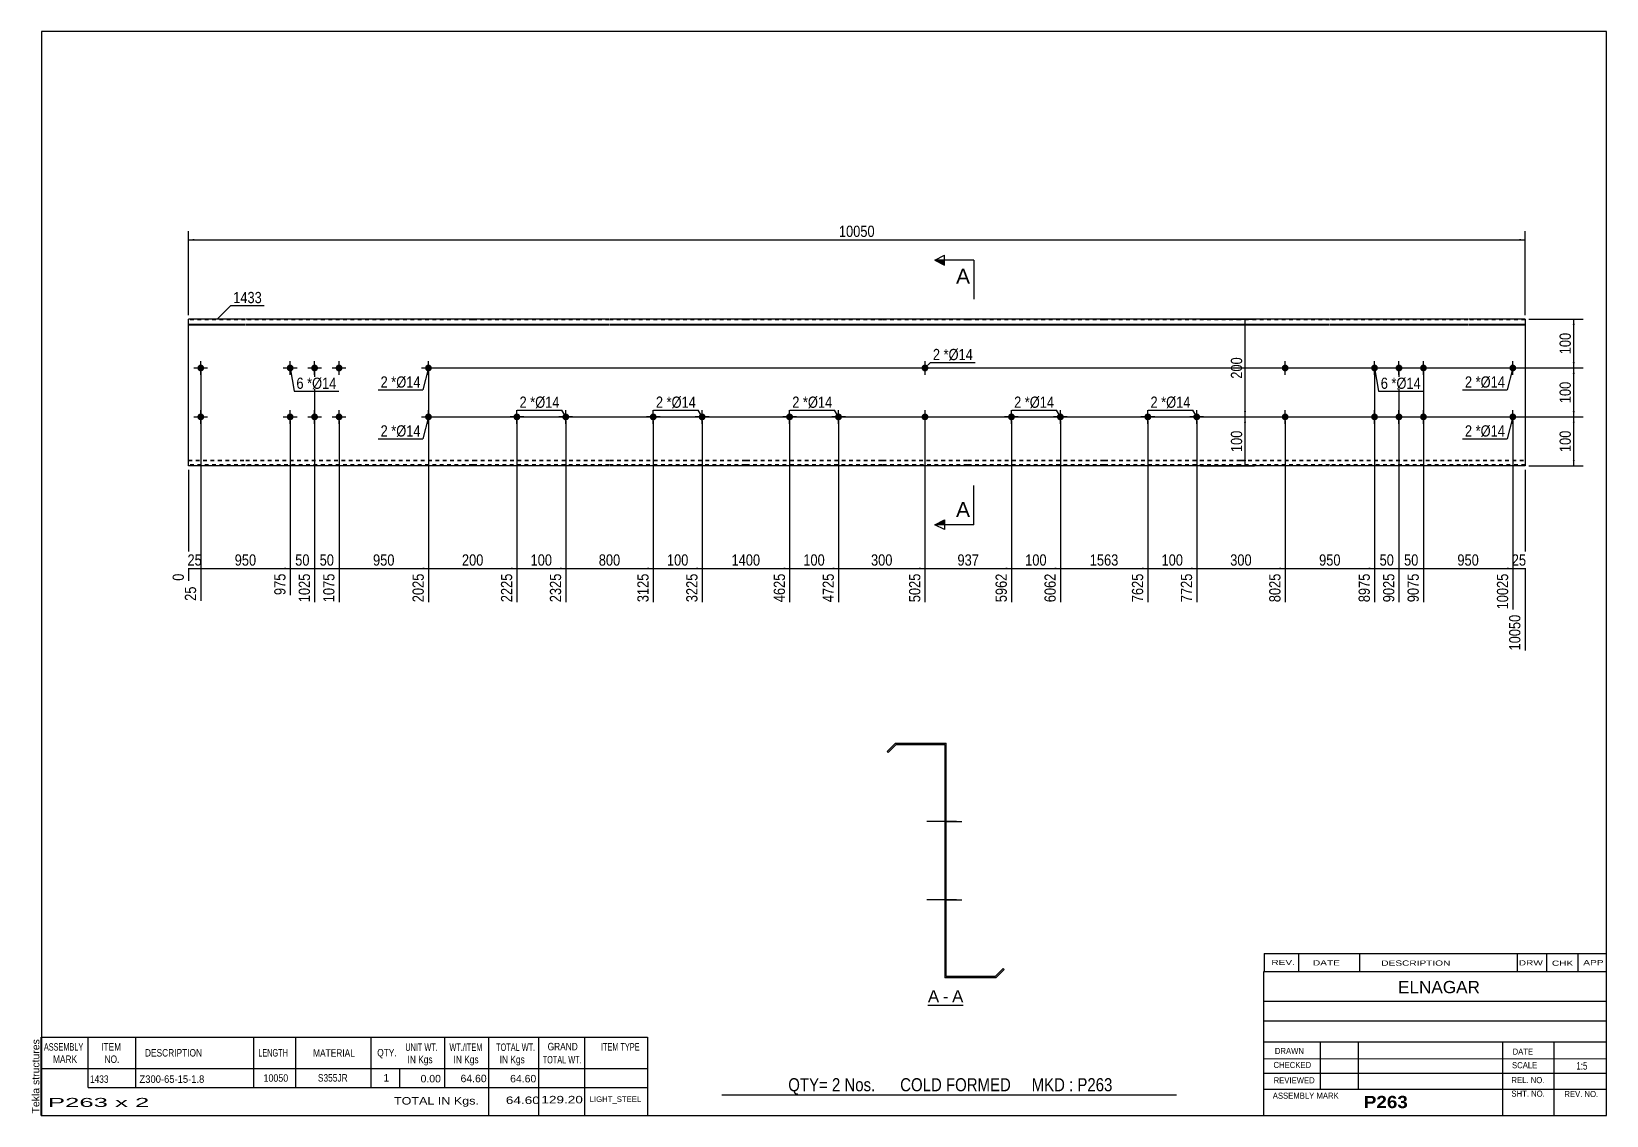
# Model space of a CAD drawing. Header units: millimetres. Extents: x -40 to 362, y -185 to 92.
import ezdxf

# ---------------------------------------------------------------- set-up
doc = ezdxf.new("R2010")
doc.units = ezdxf.units.MM
doc.linetypes.add('DXK_LINE_DOT1', pattern=[1.8814, 0.9407, -0.9407])
doc.styles.add('Arial', font='ARIAL.TTF', dxfattribs={"height": 0.2})
doc.styles.add('Arial Bold', font='ARIALBD.TTF', dxfattribs={"height": 0.2})
doc.styles.add('Arial Narrow', font='ARIALN.TTF', dxfattribs={"height": 0.2})

# ---------------------------------------------------------------- blocks, each defined once
blk = doc.blocks.new('Unknown-628700194-1200')
at = {"color": 5, "linetype": 'Continuous'}
for p, q in [((362.38, 92.24), (-37.62, 92.24)), ((-37.62, 92.24), (-37.62, -184.76)), ((362.38, -184.76), (362.38, 92.24)), ((-37.62, -184.76), (362.38, -184.76))]:
    blk.add_line(p, q, dxfattribs=at)
at = {"color": 174, "linetype": 'Continuous', "style": 'Arial'}
blk.add_text('Tekla structures', height=1.9102, rotation=90, dxfattribs=at).set_placement((-38.12, -184.26))
blk = doc.blocks.new('Unknown-628700194-12 - 1586')
at = {"color": 7, "linetype": 'Continuous'}
blk.add_line((188.97, -156.58), (198, -156.58), dxfattribs=at)
at = {"color": 0, "linetype": 'Continuous'}
blk.add_wipeout([(191.81, -155.83), (191.81, -152.63), (188.97, -152.63), (188.97, -155.83)], dxfattribs=at)
blk.add_wipeout([(194.19, -155.83), (194.19, -152.63), (192.77, -152.63), (192.77, -155.83)], dxfattribs=at)
at = {"color": 96, "linetype": 'Continuous', "style": 'Arial'}
blk.add_text('A', height=3.06, dxfattribs=at).set_placement((188.97, -155.83))
at = {"color": 0, "linetype": 'Continuous'}
blk.add_wipeout([(198, -155.83), (198, -152.63), (195.15, -152.63), (195.15, -155.83)], dxfattribs=at)
at = {"color": 96, "linetype": 'Continuous', "style": 'Arial'}
for s, p in [('A', (195.15, -155.83)), ('-', (192.77, -155.83))]:
    blk.add_text(s, height=3.06, dxfattribs=at).set_placement(p)
blk = doc.blocks.new('Bolt-628700194-1335 - 1220')
at = {"linetype": 'Continuous'}
for points in [[(118.76, -7.13), (118.57, -7.11), (118.4, -7.05), (118.24, -6.96), (118.11, -6.84), (118, -6.69), (117.92, -6.52), (117.89, -6.34), (117.89, -6.16), (117.92, -5.98), (118, -5.82), (118.11, -5.67), (118.24, -5.55), (118.4, -5.45), (118.57, -5.4), (118.76, -5.38), (118.94, -5.4), (119.11, -5.45), (119.27, -5.55), (119.41, -5.67), (119.51, -5.82), (119.59, -5.98), (119.63, -6.16), (119.63, -6.34), (119.59, -6.52), (119.51, -6.69), (119.41, -6.84), (119.27, -6.96), (119.11, -7.05), (118.94, -7.11)], [(131.26, -7.13), (131.07, -7.11), (130.9, -7.05), (130.74, -6.96), (130.61, -6.84), (130.5, -6.69), (130.42, -6.52), (130.39, -6.34), (130.39, -6.16), (130.42, -5.98), (130.5, -5.82), (130.61, -5.67), (130.74, -5.55), (130.9, -5.45), (131.07, -5.4), (131.26, -5.38), (131.44, -5.4), (131.61, -5.45), (131.77, -5.55), (131.91, -5.67), (132.01, -5.82), (132.09, -5.98), (132.13, -6.16), (132.13, -6.34), (132.09, -6.52), (132.01, -6.69), (131.91, -6.84), (131.77, -6.96), (131.61, -7.05), (131.44, -7.11)]]:
    blk.add_hatch(color=3, dxfattribs=at).paths.add_polyline_path(points)
at = {"color": 3, "linetype": 'Continuous'}
for p, q in [((120.51, -6.25), (117.01, -6.25)), ((118.76, -8), (118.76, -4.5)), ((133.01, -6.25), (129.51, -6.25)), ((131.26, -8), (131.26, -4.5))]:
    blk.add_line(p, q, dxfattribs=at)
blk = doc.blocks.new('Bolt-628700194-1261 - 1220')
at = {"linetype": 'Continuous'}
for points in [[(189.08, 6.25, -1), (187.33, 6.25, -1)], [(189.08, -6.25, -1), (187.33, -6.25, -1)]]:
    blk.add_hatch(color=3, dxfattribs=at).paths.add_polyline_path(points)
at = {"color": 3, "linetype": 'Continuous'}
for p, q in [((186.46, 6.25), (189.96, 6.25)), ((188.21, 8), (188.21, 4.5)), ((186.46, -6.25), (189.96, -6.25)), ((188.21, -4.5), (188.21, -8))]:
    blk.add_line(p, q, dxfattribs=at)
blk = doc.blocks.new('Bolt-628700194-1266 - 1220')
at = {"linetype": 'Continuous'}
for points in [[(2.25, -6.25, -1), (4, -6.25, -1)], [(60.43, -6.25, -1), (62.18, -6.25, -1)]]:
    blk.add_hatch(color=3, dxfattribs=at).paths.add_polyline_path(points)
at = {"color": 3, "linetype": 'Continuous'}
for p, q in [((1.37, -6.25), (4.87, -6.25)), ((3.12, -8), (3.12, -4.5)), ((59.56, -6.25), (63.06, -6.25)), ((61.31, -8), (61.31, -4.5))]:
    blk.add_line(p, q, dxfattribs=at)
blk = doc.blocks.new('Bolt-628700194-1271 - 1220')
at = {"linetype": 'Continuous'}
for points in [[(25.09, 6.25, -1), (26.84, 6.25, -1)], [(31.34, 6.25, -1), (33.09, 6.25, -1)], [(37.59, 6.25, -1), (39.34, 6.25, -1)], [(25.09, -6.25, -1), (26.84, -6.25, -1)], [(31.34, -6.25, -1), (33.09, -6.25, -1)], [(37.59, -6.25, -1), (39.34, -6.25, -1)]]:
    blk.add_hatch(color=3, dxfattribs=at).paths.add_polyline_path(points)
at = {"color": 3, "linetype": 'Continuous'}
for p, q in [((24.22, 6.25), (27.72, 6.25)), ((25.97, 4.5), (25.97, 8)), ((30.47, 6.25), (33.97, 6.25)), ((32.22, 4.5), (32.22, 8)), ((36.72, 6.25), (40.22, 6.25)), ((38.47, 4.5), (38.47, 8)), ((24.22, -6.25), (27.72, -6.25)), ((25.97, -8), (25.97, -4.5)), ((30.47, -6.25), (33.97, -6.25)), ((32.22, -8), (32.22, -4.5)), ((36.72, -6.25), (40.22, -6.25)), ((38.47, -8), (38.47, -4.5))]:
    blk.add_line(p, q, dxfattribs=at)
blk = doc.blocks.new('Bolt-628700194-1299 - 1220')
at = {"linetype": 'Continuous'}
for points in [[(2.25, 6.25, -1), (4, 6.25, -1)], [(60.43, 6.25, -1), (62.18, 6.25, -1)]]:
    blk.add_hatch(color=3, dxfattribs=at).paths.add_polyline_path(points)
at = {"color": 3, "linetype": 'Continuous'}
for p, q in [((1.37, 6.25), (4.87, 6.25)), ((3.12, 4.5), (3.12, 8)), ((59.56, 6.25), (63.06, 6.25)), ((61.31, 4.5), (61.31, 8))]:
    blk.add_line(p, q, dxfattribs=at)
blk = doc.blocks.new('Bolt-628700194-1304 - 1220')
at = {"linetype": 'Continuous'}
for points in [[(302.22, 6.25, -1), (303.97, 6.25, -1)], [(308.47, 6.25, -1), (310.22, 6.25, -1)], [(314.72, 6.25, -1), (316.47, 6.25, -1)], [(302.22, -6.25, -1), (303.97, -6.25, -1)], [(308.47, -6.25, -1), (310.22, -6.25, -1)], [(314.72, -6.25, -1), (316.47, -6.25, -1)]]:
    blk.add_hatch(color=3, dxfattribs=at).paths.add_polyline_path(points)
at = {"color": 3, "linetype": 'Continuous'}
for p, q in [((301.34, 6.25), (304.84, 6.25)), ((303.09, 4.5), (303.09, 8)), ((307.59, 6.25), (311.09, 6.25)), ((309.34, 4.5), (309.34, 8)), ((313.84, 6.25), (317.34, 6.25)), ((315.59, 4.5), (315.59, 8)), ((301.34, -6.25), (304.84, -6.25)), ((303.09, -8), (303.09, -4.5)), ((307.59, -6.25), (311.09, -6.25)), ((309.34, -8), (309.34, -4.5)), ((313.84, -6.25), (317.34, -6.25)), ((315.59, -8), (315.59, -4.5))]:
    blk.add_line(p, q, dxfattribs=at)
blk = doc.blocks.new('Bolt-628700194-1309 - 1220')
at = {"linetype": 'Continuous'}
for points in [[(279.38, 6.25, -1), (281.13, 6.25, -1)], [(337.56, 6.25, -1), (339.31, 6.25, -1)]]:
    blk.add_hatch(color=3, dxfattribs=at).paths.add_polyline_path(points)
at = {"color": 3, "linetype": 'Continuous'}
for p, q in [((278.5, 6.25), (282, 6.25)), ((280.25, 4.5), (280.25, 8)), ((336.69, 6.25), (340.19, 6.25)), ((338.44, 4.5), (338.44, 8))]:
    blk.add_line(p, q, dxfattribs=at)
blk = doc.blocks.new('Bolt-628700194-1314 - 1220')
at = {"linetype": 'Continuous'}
for points in [[(279.38, -6.25, -1), (281.13, -6.25, -1)], [(337.56, -6.25, -1), (339.31, -6.25, -1)]]:
    blk.add_hatch(color=3, dxfattribs=at).paths.add_polyline_path(points)
at = {"color": 3, "linetype": 'Continuous'}
for p, q in [((278.5, -6.25), (282, -6.25)), ((280.25, -8), (280.25, -4.5)), ((336.69, -6.25), (340.19, -6.25)), ((338.44, -8), (338.44, -4.5))]:
    blk.add_line(p, q, dxfattribs=at)
blk = doc.blocks.new('Part-628700194-1330 - 1220')
at = {"color": 2, "linetype": 'Continuous'}
for p, q in [((0, -18.75), (0, 18.75)), ((14.5, 18.75), (0, 18.75)), ((0, 17.42), (14.5, 17.42)), ((0, 17.27), (14.5, 17.27)), ((49.84, 18.75), (14.6, 18.75)), ((14.6, 17.42), (49.84, 17.42)), ((14.6, 17.27), (49.84, 17.27)), ((72.68, 18.75), (49.94, 18.75)), ((49.94, 17.42), (72.68, 17.42)), ((49.94, 17.27), (72.68, 17.27)), ((107.53, 18.75), (72.78, 18.75)), ((72.78, 17.42), (107.53, 17.42)), ((72.78, 17.27), (107.53, 17.27)), ((142.38, 18.75), (107.63, 18.75)), ((107.63, 17.42), (142.38, 17.42)), ((107.63, 17.27), (142.38, 17.27)), ((177.23, 18.75), (142.48, 18.75)), ((142.48, 17.42), (177.23, 17.42)), ((142.48, 17.27), (177.23, 17.27)), ((199.08, 18.75), (177.33, 18.75)), ((177.33, 17.42), (199.08, 17.42)), ((177.33, 17.27), (199.08, 17.27)), ((233.93, 18.75), (199.18, 18.75)), ((199.18, 17.42), (233.93, 17.42)), ((199.18, 17.27), (233.93, 17.27)), ((268.78, 18.75), (234.03, 18.75)), ((234.03, 17.42), (268.78, 17.42)), ((234.03, 17.27), (268.78, 17.27)), ((291.62, 18.75), (268.88, 18.75)), ((268.88, 17.42), (291.62, 17.42)), ((268.88, 17.27), (291.62, 17.27)), ((326.97, 18.75), (291.72, 18.75)), ((291.72, 17.42), (326.97, 17.42)), ((291.72, 17.27), (326.97, 17.27)), ((341.56, 18.75), (327.07, 18.75)), ((327.07, 17.42), (341.56, 17.42)), ((327.07, 17.27), (341.56, 17.27)), ((341.56, 18.75), (341.56, -18.75)), ((14.5, -18.75), (0, -18.75)), ((49.84, -18.75), (14.6, -18.75)), ((72.68, -18.75), (49.94, -18.75)), ((107.53, -18.75), (72.78, -18.75)), ((142.38, -18.75), (107.63, -18.75)), ((177.23, -18.75), (142.48, -18.75)), ((199.08, -18.75), (177.33, -18.75)), ((233.93, -18.75), (199.18, -18.75)), ((268.78, -18.75), (234.03, -18.75)), ((291.62, -18.75), (268.88, -18.75)), ((326.97, -18.75), (291.72, -18.75)), ((341.56, -18.75), (327.07, -18.75))]:
    blk.add_line(p, q, dxfattribs=at)
at = {"color": 7, "linetype": 'DXK_LINE_DOT1'}
for p, q in [((14.5, 18.52), (0, 18.52)), ((49.84, 18.52), (14.6, 18.52)), ((72.68, 18.52), (49.94, 18.52)), ((107.53, 18.52), (72.78, 18.52)), ((142.38, 18.52), (107.63, 18.52)), ((177.23, 18.52), (142.48, 18.52)), ((199.08, 18.52), (177.33, 18.52)), ((233.93, 18.52), (199.18, 18.52)), ((268.78, 18.52), (234.03, 18.52)), ((291.62, 18.52), (268.88, 18.52)), ((326.97, 18.52), (291.72, 18.52)), ((341.56, 18.52), (327.07, 18.52)), ((0, -17.27), (14.5, -17.27)), ((0, -17.42), (14.5, -17.42)), ((14.5, -18.52), (0, -18.52)), ((14.6, -17.27), (49.84, -17.27)), ((14.6, -17.42), (49.84, -17.42)), ((49.84, -18.52), (14.6, -18.52)), ((49.94, -17.27), (72.68, -17.27)), ((49.94, -17.42), (72.68, -17.42)), ((72.68, -18.52), (49.94, -18.52)), ((72.78, -17.27), (107.53, -17.27)), ((72.78, -17.42), (107.53, -17.42)), ((107.53, -18.52), (72.78, -18.52)), ((107.63, -17.27), (142.38, -17.27)), ((107.63, -17.42), (142.38, -17.42)), ((142.38, -18.52), (107.63, -18.52)), ((142.48, -17.27), (177.23, -17.27)), ((142.48, -17.42), (177.23, -17.42)), ((177.23, -18.52), (142.48, -18.52)), ((177.33, -17.27), (199.08, -17.27)), ((177.33, -17.42), (199.08, -17.42)), ((199.08, -18.52), (177.33, -18.52)), ((199.18, -17.27), (233.93, -17.27)), ((199.18, -17.42), (233.93, -17.42)), ((233.93, -18.52), (199.18, -18.52)), ((234.03, -17.27), (268.78, -17.27)), ((234.03, -17.42), (268.78, -17.42)), ((268.78, -18.52), (234.03, -18.52)), ((268.88, -17.27), (291.62, -17.27)), ((268.88, -17.42), (291.62, -17.42)), ((291.62, -18.52), (268.88, -18.52)), ((291.72, -17.27), (326.97, -17.27)), ((291.72, -17.42), (326.97, -17.42)), ((326.97, -18.52), (291.72, -18.52)), ((327.07, -17.27), (341.56, -17.27)), ((327.07, -17.42), (341.56, -17.42)), ((341.56, -18.52), (327.07, -18.52))]:
    blk.add_line(p, q, dxfattribs=at)
blk = doc.blocks.new('Bolt-628700194-1340 - 1220')
at = {"linetype": 'Continuous'}
for points in [[(153.61, -7.13), (153.42, -7.11), (153.25, -7.05), (153.09, -6.96), (152.96, -6.84), (152.85, -6.69), (152.77, -6.52), (152.74, -6.34), (152.74, -6.16), (152.77, -5.98), (152.85, -5.82), (152.96, -5.67), (153.09, -5.55), (153.25, -5.45), (153.42, -5.4), (153.61, -5.38), (153.79, -5.4), (153.96, -5.45), (154.12, -5.55), (154.26, -5.67), (154.36, -5.82), (154.44, -5.98), (154.48, -6.16), (154.48, -6.34), (154.44, -6.52), (154.36, -6.69), (154.26, -6.84), (154.12, -6.96), (153.96, -7.05), (153.79, -7.11)], [(166.11, -7.13), (165.92, -7.11), (165.75, -7.05), (165.59, -6.96), (165.46, -6.84), (165.35, -6.69), (165.27, -6.52), (165.24, -6.34), (165.24, -6.16), (165.27, -5.98), (165.35, -5.82), (165.46, -5.67), (165.59, -5.55), (165.75, -5.45), (165.92, -5.4), (166.11, -5.38), (166.29, -5.4), (166.46, -5.45), (166.62, -5.55), (166.76, -5.67), (166.86, -5.82), (166.94, -5.98), (166.98, -6.16), (166.98, -6.34), (166.94, -6.52), (166.86, -6.69), (166.76, -6.84), (166.62, -6.96), (166.46, -7.05), (166.29, -7.11)]]:
    blk.add_hatch(color=3, dxfattribs=at).paths.add_polyline_path(points)
at = {"color": 3, "linetype": 'Continuous'}
for p, q in [((155.36, -6.25), (151.86, -6.25)), ((153.61, -8), (153.61, -4.5)), ((167.86, -6.25), (164.36, -6.25)), ((166.11, -8), (166.11, -4.5))]:
    blk.add_line(p, q, dxfattribs=at)
blk = doc.blocks.new('Bolt-628700194-1345 - 1220')
at = {"linetype": 'Continuous'}
for points in [[(245.16, -7.13), (244.97, -7.11), (244.8, -7.05), (244.64, -6.96), (244.51, -6.84), (244.4, -6.69), (244.32, -6.52), (244.29, -6.34), (244.29, -6.16), (244.32, -5.98), (244.4, -5.82), (244.51, -5.67), (244.64, -5.55), (244.8, -5.45), (244.97, -5.4), (245.16, -5.38), (245.34, -5.4), (245.51, -5.45), (245.67, -5.55), (245.81, -5.67), (245.91, -5.82), (245.99, -5.98), (246.03, -6.16), (246.03, -6.34), (245.99, -6.52), (245.91, -6.69), (245.81, -6.84), (245.67, -6.96), (245.51, -7.05), (245.34, -7.11)], [(257.66, -7.13), (257.47, -7.11), (257.3, -7.05), (257.14, -6.96), (257.01, -6.84), (256.9, -6.69), (256.82, -6.52), (256.79, -6.34), (256.79, -6.16), (256.82, -5.98), (256.9, -5.82), (257.01, -5.67), (257.14, -5.55), (257.3, -5.45), (257.47, -5.4), (257.66, -5.38), (257.84, -5.4), (258.01, -5.45), (258.17, -5.55), (258.31, -5.67), (258.41, -5.82), (258.49, -5.98), (258.53, -6.16), (258.53, -6.34), (258.49, -6.52), (258.41, -6.69), (258.31, -6.84), (258.17, -6.96), (258.01, -7.05), (257.84, -7.11)]]:
    blk.add_hatch(color=3, dxfattribs=at).paths.add_polyline_path(points)
at = {"color": 3, "linetype": 'Continuous'}
for p, q in [((246.91, -6.25), (243.41, -6.25)), ((245.16, -8), (245.16, -4.5)), ((259.41, -6.25), (255.91, -6.25)), ((257.66, -8), (257.66, -4.5))]:
    blk.add_line(p, q, dxfattribs=at)
blk = doc.blocks.new('Bolt-628700194-1350 - 1220')
at = {"linetype": 'Continuous'}
for points in [[(210.31, -7.13), (210.12, -7.11), (209.95, -7.05), (209.79, -6.96), (209.66, -6.84), (209.55, -6.69), (209.47, -6.52), (209.44, -6.34), (209.44, -6.16), (209.47, -5.98), (209.55, -5.82), (209.66, -5.67), (209.79, -5.55), (209.95, -5.45), (210.12, -5.4), (210.31, -5.38), (210.49, -5.4), (210.66, -5.45), (210.82, -5.55), (210.96, -5.67), (211.06, -5.82), (211.14, -5.98), (211.18, -6.16), (211.18, -6.34), (211.14, -6.52), (211.06, -6.69), (210.96, -6.84), (210.82, -6.96), (210.66, -7.05), (210.49, -7.11)], [(222.81, -7.13), (222.62, -7.11), (222.45, -7.05), (222.29, -6.96), (222.16, -6.84), (222.05, -6.69), (221.97, -6.52), (221.94, -6.34), (221.94, -6.16), (221.97, -5.98), (222.05, -5.82), (222.16, -5.67), (222.29, -5.55), (222.45, -5.45), (222.62, -5.4), (222.81, -5.38), (222.99, -5.4), (223.16, -5.45), (223.32, -5.55), (223.46, -5.67), (223.56, -5.82), (223.64, -5.98), (223.68, -6.16), (223.68, -6.34), (223.64, -6.52), (223.56, -6.69), (223.46, -6.84), (223.32, -6.96), (223.16, -7.05), (222.99, -7.11)]]:
    blk.add_hatch(color=3, dxfattribs=at).paths.add_polyline_path(points)
at = {"color": 3, "linetype": 'Continuous'}
for p, q in [((212.06, -6.25), (208.56, -6.25)), ((210.31, -8), (210.31, -4.5)), ((224.56, -6.25), (221.06, -6.25)), ((222.81, -8), (222.81, -4.5))]:
    blk.add_line(p, q, dxfattribs=at)
blk = doc.blocks.new('Bolt-628700194-1355 - 1220')
at = {"linetype": 'Continuous'}
for points in [[(83.91, -7.13), (83.72, -7.11), (83.55, -7.05), (83.39, -6.96), (83.26, -6.84), (83.15, -6.69), (83.07, -6.52), (83.04, -6.34), (83.04, -6.16), (83.07, -5.98), (83.15, -5.82), (83.26, -5.67), (83.39, -5.55), (83.55, -5.45), (83.72, -5.4), (83.91, -5.38), (84.09, -5.4), (84.26, -5.45), (84.42, -5.55), (84.56, -5.67), (84.66, -5.82), (84.74, -5.98), (84.78, -6.16), (84.78, -6.34), (84.74, -6.52), (84.66, -6.69), (84.56, -6.84), (84.42, -6.96), (84.26, -7.05), (84.09, -7.11)], [(96.41, -7.13), (96.22, -7.11), (96.05, -7.05), (95.89, -6.96), (95.76, -6.84), (95.65, -6.69), (95.57, -6.52), (95.54, -6.34), (95.54, -6.16), (95.57, -5.98), (95.65, -5.82), (95.76, -5.67), (95.89, -5.55), (96.05, -5.45), (96.22, -5.4), (96.41, -5.38), (96.59, -5.4), (96.76, -5.45), (96.92, -5.55), (97.06, -5.67), (97.16, -5.82), (97.24, -5.98), (97.28, -6.16), (97.28, -6.34), (97.24, -6.52), (97.16, -6.69), (97.06, -6.84), (96.92, -6.96), (96.76, -7.05), (96.59, -7.11)]]:
    blk.add_hatch(color=3, dxfattribs=at).paths.add_polyline_path(points)
at = {"color": 3, "linetype": 'Continuous'}
for p, q in [((85.66, -6.25), (82.16, -6.25)), ((83.91, -8), (83.91, -4.5)), ((98.16, -6.25), (94.66, -6.25)), ((96.41, -8), (96.41, -4.5))]:
    blk.add_line(p, q, dxfattribs=at)
blk = doc.blocks.new('Bolt-628700194-1594 - 1586')
at = {"linetype": 'Continuous'}
blk.add_hatch(color=3, dxfattribs=at).paths.add_polyline_path([(193.3, -108.23), (193.3, -111.03), (193.66, -111.03), (193.66, -108.23)])
blk.add_hatch(color=3, dxfattribs=at).paths.add_polyline_path([(193.3, -108.23), (193.3, -111.03), (193.66, -111.03), (193.66, -108.23)])
at = {"color": 3, "linetype": 'Continuous'}
for p, q in [((193.66, -108.23), (193.3, -108.23)), ((193.66, -108.23), (193.3, -108.23)), ((195.26, -109.63), (188.66, -109.63)), ((195.26, -109.63), (188.66, -109.63)), ((193.66, -111.03), (193.3, -111.03)), ((193.66, -111.03), (193.3, -111.03))]:
    blk.add_line(p, q, dxfattribs=at)
blk = doc.blocks.new('Bolt-628700194-1591 - 1586')
at = {"linetype": 'Continuous'}
for points in [[(193.66, -111.03), (193.66, -108.23), (193.3, -108.23), (193.3, -111.03)], [(193.66, -131.03), (193.66, -128.23), (193.3, -128.23), (193.3, -131.03)]]:
    blk.add_hatch(color=3, dxfattribs=at).paths.add_polyline_path(points)
at = {"color": 3, "linetype": 'Continuous'}
for p, q in [((193.3, -108.23), (193.66, -108.23)), ((193.3, -109.63), (197.66, -109.63)), ((193.3, -111.03), (193.66, -111.03)), ((193.3, -128.23), (193.66, -128.23)), ((193.3, -129.63), (197.66, -129.63)), ((193.3, -131.03), (193.66, -131.03))]:
    blk.add_line(p, q, dxfattribs=at)
blk = doc.blocks.new('Bolt-628700194-1592 - 1586')
at = {"linetype": 'Continuous'}
blk.add_hatch(color=3, dxfattribs=at).paths.add_polyline_path([(193.3, -128.23), (193.3, -131.03), (193.66, -131.03), (193.66, -128.23)])
blk.add_hatch(color=3, dxfattribs=at).paths.add_polyline_path([(193.3, -128.23), (193.3, -131.03), (193.66, -131.03), (193.66, -128.23)])
at = {"color": 3, "linetype": 'Continuous'}
for p, q in [((193.66, -128.23), (193.3, -128.23)), ((193.66, -128.23), (193.3, -128.23)), ((195.26, -129.63), (188.66, -129.63)), ((195.26, -129.63), (188.66, -129.63)), ((193.66, -131.03), (193.3, -131.03)), ((193.66, -131.03), (193.3, -131.03))]:
    blk.add_line(p, q, dxfattribs=at)
blk = doc.blocks.new('Bolt-628700194-1593 - 1586')
at = {"linetype": 'Continuous'}
for points in [[(193.3, -108.23), (193.3, -111.03), (193.66, -111.03), (193.66, -108.23)], [(193.3, -108.23), (193.3, -111.03), (193.66, -111.03), (193.66, -108.23)], [(193.3, -108.23), (193.3, -111.03), (193.66, -111.03), (193.66, -108.23)], [(193.3, -128.23), (193.3, -131.03), (193.66, -131.03), (193.66, -128.23)], [(193.3, -128.23), (193.3, -131.03), (193.66, -131.03), (193.66, -128.23)], [(193.3, -128.23), (193.3, -131.03), (193.66, -131.03), (193.66, -128.23)]]:
    blk.add_hatch(color=3, dxfattribs=at).paths.add_polyline_path(points)
at = {"color": 3, "linetype": 'Continuous'}
for p, q in [((193.66, -108.23), (193.3, -108.23)), ((193.66, -108.23), (193.3, -108.23)), ((193.66, -108.23), (193.3, -108.23)), ((196.26, -109.63), (188.66, -109.63)), ((196.26, -109.63), (188.66, -109.63)), ((196.26, -109.63), (188.66, -109.63)), ((193.66, -111.03), (193.3, -111.03)), ((193.66, -111.03), (193.3, -111.03)), ((193.66, -111.03), (193.3, -111.03)), ((193.66, -128.23), (193.3, -128.23)), ((193.66, -128.23), (193.3, -128.23)), ((193.66, -128.23), (193.3, -128.23)), ((196.26, -129.63), (188.66, -129.63)), ((196.26, -129.63), (188.66, -129.63)), ((196.26, -129.63), (188.66, -129.63)), ((193.66, -131.03), (193.3, -131.03)), ((193.66, -131.03), (193.3, -131.03)), ((193.66, -131.03), (193.3, -131.03))]:
    blk.add_line(p, q, dxfattribs=at)
blk = doc.blocks.new('Bolt-628700194-1595 - 1586')
at = {"linetype": 'Continuous'}
for points in [[(193.3, -108.23), (193.3, -111.03), (193.66, -111.03), (193.66, -108.23)], [(193.3, -108.23), (193.3, -111.03), (193.66, -111.03), (193.66, -108.23)], [(193.3, -108.23), (193.3, -111.03), (193.66, -111.03), (193.66, -108.23)], [(193.3, -128.23), (193.3, -131.03), (193.66, -131.03), (193.66, -128.23)], [(193.3, -128.23), (193.3, -131.03), (193.66, -131.03), (193.66, -128.23)], [(193.3, -128.23), (193.3, -131.03), (193.66, -131.03), (193.66, -128.23)]]:
    blk.add_hatch(color=3, dxfattribs=at).paths.add_polyline_path(points)
at = {"color": 3, "linetype": 'Continuous'}
for p, q in [((193.66, -108.23), (193.3, -108.23)), ((193.66, -108.23), (193.3, -108.23)), ((193.66, -108.23), (193.3, -108.23)), ((196.26, -109.63), (188.66, -109.63)), ((196.26, -109.63), (188.66, -109.63)), ((196.26, -109.63), (188.66, -109.63)), ((193.66, -111.03), (193.3, -111.03)), ((193.66, -111.03), (193.3, -111.03)), ((193.66, -111.03), (193.3, -111.03)), ((193.66, -128.23), (193.3, -128.23)), ((193.66, -128.23), (193.3, -128.23)), ((193.66, -128.23), (193.3, -128.23)), ((196.26, -129.63), (188.66, -129.63)), ((196.26, -129.63), (188.66, -129.63)), ((196.26, -129.63), (188.66, -129.63)), ((193.66, -131.03), (193.3, -131.03)), ((193.66, -131.03), (193.3, -131.03)), ((193.66, -131.03), (193.3, -131.03))]:
    blk.add_line(p, q, dxfattribs=at)
blk = doc.blocks.new('Bolt-628700194-1596 - 1586')
at = {"linetype": 'Continuous'}
blk.add_hatch(color=3, dxfattribs=at).paths.add_polyline_path([(193.3, -108.23), (193.3, -111.03), (193.66, -111.03), (193.66, -108.23)])
blk.add_hatch(color=3, dxfattribs=at).paths.add_polyline_path([(193.3, -108.23), (193.3, -111.03), (193.66, -111.03), (193.66, -108.23)])
at = {"color": 3, "linetype": 'Continuous'}
for p, q in [((193.66, -108.23), (193.3, -108.23)), ((193.66, -108.23), (193.3, -108.23)), ((195.26, -109.63), (188.66, -109.63)), ((195.26, -109.63), (188.66, -109.63)), ((193.66, -111.03), (193.3, -111.03)), ((193.66, -111.03), (193.3, -111.03))]:
    blk.add_line(p, q, dxfattribs=at)
blk = doc.blocks.new('Bolt-628700194-1597 - 1586')
at = {"linetype": 'Continuous'}
blk.add_hatch(color=3, dxfattribs=at).paths.add_polyline_path([(193.3, -128.23), (193.3, -131.03), (193.66, -131.03), (193.66, -128.23)])
blk.add_hatch(color=3, dxfattribs=at).paths.add_polyline_path([(193.3, -128.23), (193.3, -131.03), (193.66, -131.03), (193.66, -128.23)])
at = {"color": 3, "linetype": 'Continuous'}
for p, q in [((193.66, -128.23), (193.3, -128.23)), ((193.66, -128.23), (193.3, -128.23)), ((195.26, -129.63), (188.66, -129.63)), ((195.26, -129.63), (188.66, -129.63)), ((193.66, -131.03), (193.3, -131.03)), ((193.66, -131.03), (193.3, -131.03))]:
    blk.add_line(p, q, dxfattribs=at)
blk = doc.blocks.new('Part-628700194-1598 - 1586')
at = {"color": 2, "linetype": 'Continuous'}
for p, q in [((180.66, -89.63), (178.54, -91.75)), ((178.54, -91.75), (178.79, -92.01)), ((180.81, -89.99), (178.79, -92.01)), ((180.66, -89.63), (193.66, -89.63)), ((180.81, -89.99), (193.3, -89.99)), ((193.3, -89.99), (193.3, -149.63)), ((193.66, -149.27), (193.66, -89.63)), ((206.15, -149.27), (208.17, -147.25)), ((206.3, -149.63), (208.42, -147.51)), ((208.42, -147.51), (208.17, -147.25)), ((206.3, -149.63), (193.3, -149.63)), ((206.15, -149.27), (193.66, -149.27))]:
    blk.add_line(p, q, dxfattribs=at)
blk = doc.blocks.new('Bolt-628700194-1599 - 1586')
at = {"linetype": 'Continuous'}
blk.add_hatch(color=3, dxfattribs=at).paths.add_polyline_path([(193.66, -131.03), (193.66, -128.23), (193.3, -128.23), (193.3, -131.03)])
blk.add_hatch(color=3, dxfattribs=at).paths.add_polyline_path([(193.66, -131.03), (193.66, -128.23), (193.3, -128.23), (193.3, -131.03)])
at = {"color": 3, "linetype": 'Continuous'}
for p, q in [((193.66, -128.23), (193.3, -128.23)), ((193.66, -128.23), (193.3, -128.23)), ((195.16, -129.63), (189.26, -129.63)), ((195.16, -129.63), (189.26, -129.63)), ((193.66, -131.03), (193.3, -131.03)), ((193.66, -131.03), (193.3, -131.03))]:
    blk.add_line(p, q, dxfattribs=at)
blk = doc.blocks.new('Bolt-628700194-1600 - 1586')
at = {"linetype": 'Continuous'}
blk.add_hatch(color=3, dxfattribs=at).paths.add_polyline_path([(193.66, -131.03), (193.66, -128.23), (193.3, -128.23), (193.3, -131.03)])
blk.add_hatch(color=3, dxfattribs=at).paths.add_polyline_path([(193.66, -131.03), (193.66, -128.23), (193.3, -128.23), (193.3, -131.03)])
at = {"color": 3, "linetype": 'Continuous'}
for p, q in [((193.66, -128.23), (193.3, -128.23)), ((193.66, -128.23), (193.3, -128.23)), ((195.16, -129.63), (189.26, -129.63)), ((195.16, -129.63), (189.26, -129.63)), ((193.66, -131.03), (193.3, -131.03)), ((193.66, -131.03), (193.3, -131.03))]:
    blk.add_line(p, q, dxfattribs=at)
blk = doc.blocks.new('Bolt-628700194-1601 - 1586')
at = {"linetype": 'Continuous'}
blk.add_hatch(color=3, dxfattribs=at).paths.add_polyline_path([(193.66, -131.03), (193.66, -128.23), (193.3, -128.23), (193.3, -131.03)])
blk.add_hatch(color=3, dxfattribs=at).paths.add_polyline_path([(193.66, -131.03), (193.66, -128.23), (193.3, -128.23), (193.3, -131.03)])
at = {"color": 3, "linetype": 'Continuous'}
for p, q in [((193.66, -128.23), (193.3, -128.23)), ((193.66, -128.23), (193.3, -128.23)), ((195.16, -129.63), (189.26, -129.63)), ((195.16, -129.63), (189.26, -129.63)), ((193.66, -131.03), (193.3, -131.03)), ((193.66, -131.03), (193.3, -131.03))]:
    blk.add_line(p, q, dxfattribs=at)
blk = doc.blocks.new('Bolt-628700194-1602 - 1586')
at = {"linetype": 'Continuous'}
blk.add_hatch(color=3, dxfattribs=at).paths.add_polyline_path([(193.66, -131.03), (193.66, -128.23), (193.3, -128.23), (193.3, -131.03)])
blk.add_hatch(color=3, dxfattribs=at).paths.add_polyline_path([(193.66, -131.03), (193.66, -128.23), (193.3, -128.23), (193.3, -131.03)])
at = {"color": 3, "linetype": 'Continuous'}
for p, q in [((193.66, -128.23), (193.3, -128.23)), ((193.66, -128.23), (193.3, -128.23)), ((195.16, -129.63), (189.26, -129.63)), ((195.16, -129.63), (189.26, -129.63)), ((193.66, -131.03), (193.3, -131.03)), ((193.66, -131.03), (193.3, -131.03))]:
    blk.add_line(p, q, dxfattribs=at)
blk = doc.blocks.new('Bolt-628700194-1603 - 1586')
at = {"linetype": 'Continuous'}
blk.add_hatch(color=3, dxfattribs=at).paths.add_polyline_path([(193.66, -131.03), (193.66, -128.23), (193.3, -128.23), (193.3, -131.03)])
blk.add_hatch(color=3, dxfattribs=at).paths.add_polyline_path([(193.66, -131.03), (193.66, -128.23), (193.3, -128.23), (193.3, -131.03)])
at = {"color": 3, "linetype": 'Continuous'}
for p, q in [((193.66, -128.23), (193.3, -128.23)), ((193.66, -128.23), (193.3, -128.23)), ((195.16, -129.63), (189.26, -129.63)), ((195.16, -129.63), (189.26, -129.63)), ((193.66, -131.03), (193.3, -131.03)), ((193.66, -131.03), (193.3, -131.03))]:
    blk.add_line(p, q, dxfattribs=at)
blk = doc.blocks.new('StraightDimension-628700194-2693 - 1220')
at = {"linetype": 'Continuous'}
blk.add_hatch(color=7, dxfattribs=at).paths.add_polyline_path([(243.66, -44.75), (245.16, -45), (243.66, -45.25)])
at = {"color": 7, "linetype": 'Continuous'}
for p, q in [((222.81, -7.25), (222.81, -53.61)), ((245.16, -7.25), (245.16, -53.61)), ((222.81, -45), (245.16, -45))]:
    blk.add_line(p, q, dxfattribs=at)
at = {"color": 0}
blk.add_wipeout([(238.24, -44.85), (238.24, -40.65), (229.72, -40.65), (229.72, -44.85)], dxfattribs=at)
at = {"color": 0, "linetype": 'Continuous'}
blk.add_wipeout([(244.56, -45.7), (240.36, -45.7), (240.36, -54.21), (244.56, -54.21)], dxfattribs=at)
at = {"color": 3, "style": 'Arial Narrow'}
blk.add_text('1563', height=2.863, dxfattribs=at).set_placement((230.32, -44.25))
at = {"color": 3, "linetype": 'Continuous', "style": 'Arial Narrow'}
blk.add_text('7625', height=2.863, rotation=90.0002, dxfattribs=at).set_placement((243.96, -53.61))
blk = doc.blocks.new('StraightDimension-628700194-2689 - 1220')
at = {"linetype": 'Continuous'}
blk.add_hatch(color=7, dxfattribs=at).paths.add_polyline_path([(307.84, -44.75), (309.34, -45), (307.84, -45.25)])
at = {"color": 7, "linetype": 'Continuous'}
for p, q in [((303.09, 5.25), (303.09, -53.61)), ((309.34, 5.25), (309.34, -53.61)), ((303.09, -45), (309.34, -45))]:
    blk.add_line(p, q, dxfattribs=at)
at = {"color": 0}
blk.add_wipeout([(308.65, -44.85), (308.65, -40.65), (303.79, -40.65), (303.79, -44.85)], dxfattribs=at)
at = {"color": 0, "linetype": 'Continuous'}
blk.add_wipeout([(308.74, -45.7), (304.54, -45.7), (304.54, -54.21), (308.74, -54.21)], dxfattribs=at)
at = {"color": 3, "style": 'Arial Narrow'}
blk.add_text('50', height=2.863, dxfattribs=at).set_placement((304.39, -44.25))
at = {"color": 3, "linetype": 'Continuous', "style": 'Arial Narrow'}
blk.add_text('9025', height=2.863, rotation=90.0002, dxfattribs=at).set_placement((308.14, -53.61))
blk = doc.blocks.new('StraightDimension-628700194-2702 - 1220')
at = {"linetype": 'Continuous'}
blk.add_hatch(color=7, dxfattribs=at).paths.add_polyline_path([(82.41, -44.75), (83.91, -45), (82.41, -45.25)])
at = {"color": 7, "linetype": 'Continuous'}
for p, q in [((61.31, 5.25), (61.31, -53.61)), ((83.91, -7.25), (83.91, -53.61)), ((61.31, -45), (83.91, -45))]:
    blk.add_line(p, q, dxfattribs=at)
at = {"color": 0}
blk.add_wipeout([(75.95, -44.85), (75.95, -40.65), (69.27, -40.65), (69.27, -44.85)], dxfattribs=at)
at = {"color": 0, "linetype": 'Continuous'}
blk.add_wipeout([(83.31, -45.7), (79.11, -45.7), (79.11, -54.21), (83.31, -54.21)], dxfattribs=at)
at = {"color": 3, "style": 'Arial Narrow'}
blk.add_text('200', height=2.863, dxfattribs=at).set_placement((69.87, -44.25))
at = {"color": 3, "linetype": 'Continuous', "style": 'Arial Narrow'}
blk.add_text('2225', height=2.863, rotation=90.0002, dxfattribs=at).set_placement((82.71, -53.61))
blk = doc.blocks.new('StraightDimension-628700194-2146 - 1220')
at = {"linetype": 'Continuous'}
for points in [[(269.75, 17.25), (270, 18.75), (270.25, 17.25)], [(270.25, -4.75), (270, -6.25), (269.75, -4.75)]]:
    blk.add_hatch(color=7, dxfattribs=at).paths.add_polyline_path(points)
at = {"color": 7, "linetype": 'Continuous'}
for p, q in [((258.66, 18.75), (272.4, 18.75)), ((270, -6.25), (270, 18.75)), ((97.41, -6.25), (272.4, -6.25))]:
    blk.add_line(p, q, dxfattribs=at)
at = {"color": 0}
blk.add_wipeout([(269.85, 9.59), (265.65, 9.59), (265.65, 2.91), (269.85, 2.91)], dxfattribs=at)
at = {"color": 3, "style": 'Arial Narrow'}
blk.add_text('200', height=2.863, rotation=90.0002, dxfattribs=at).set_placement((269.25, 3.51))
blk = doc.blocks.new('StraightDimension-628700194-2699 - 1220')
at = {"linetype": 'Continuous'}
blk.add_hatch(color=7, dxfattribs=at).paths.add_polyline_path([(129.76, -44.75), (131.26, -45), (129.76, -45.25)])
at = {"color": 7, "linetype": 'Continuous'}
for p, q in [((118.76, -7.25), (118.76, -53.61)), ((131.26, -7.25), (131.26, -53.61)), ((118.76, -45), (131.26, -45))]:
    blk.add_line(p, q, dxfattribs=at)
at = {"color": 0}
blk.add_wipeout([(128.35, -44.85), (128.35, -40.65), (121.66, -40.65), (121.66, -44.85)], dxfattribs=at)
at = {"color": 0, "linetype": 'Continuous'}
blk.add_wipeout([(130.66, -45.7), (126.46, -45.7), (126.46, -54.21), (130.66, -54.21)], dxfattribs=at)
at = {"color": 3, "style": 'Arial Narrow'}
blk.add_text('100', height=2.863, dxfattribs=at).set_placement((122.26, -44.25))
at = {"color": 3, "linetype": 'Continuous', "style": 'Arial Narrow'}
blk.add_text('3225', height=2.863, rotation=90.0002, dxfattribs=at).set_placement((130.06, -53.61))
blk = doc.blocks.new('StraightDimension-628700194-2440 - 1220')
at = {"linetype": 'Continuous'}
for points in [[(353.75, -7.75), (354, -6.25), (354.25, -7.75)], [(354.25, -17.25), (354, -18.75), (353.75, -17.25)]]:
    blk.add_hatch(color=7, dxfattribs=at).paths.add_polyline_path(points)
at = {"color": 7, "linetype": 'Continuous'}
for p, q in [((62.31, -6.25), (356.4, -6.25)), ((354, -18.75), (354, -6.25)), ((342.56, -18.75), (356.4, -18.75))]:
    blk.add_line(p, q, dxfattribs=at)
at = {"color": 0}
blk.add_wipeout([(353.85, -9.16), (349.65, -9.16), (349.65, -15.84), (353.85, -15.84)], dxfattribs=at)
at = {"color": 3, "style": 'Arial Narrow'}
blk.add_text('100', height=2.863, rotation=90.0002, dxfattribs=at).set_placement((353.25, -15.24))
blk = doc.blocks.new('StraightDimension-628700194-2707 - 1220')
at = {"linetype": 'Continuous'}
blk.add_hatch(color=7, dxfattribs=at).paths.add_polyline_path([(1.62, -44.75), (3.12, -45), (1.62, -45.25)])
at = {"color": 7, "linetype": 'Continuous'}
for p, q in [((3.12, 5.25), (3.12, -53.26)), ((0, -19.75), (0, -48.13)), ((0, -45), (3.12, -45))]:
    blk.add_line(p, q, dxfattribs=at)
at = {"color": 0}
blk.add_wipeout([(3.99, -44.85), (3.99, -40.65), (-0.87, -40.65), (-0.87, -44.85)], dxfattribs=at)
at = {"color": 0, "linetype": 'Continuous'}
blk.add_wipeout([(2.52, -49), (-1.68, -49), (-1.68, -53.86), (2.52, -53.86)], dxfattribs=at)
blk.add_wipeout([(-0.6, -45.7), (-4.8, -45.7), (-4.8, -48.73), (-0.6, -48.73)], dxfattribs=at)
at = {"color": 3, "style": 'Arial Narrow'}
blk.add_text('25', height=2.863, dxfattribs=at).set_placement((-0.27, -44.25))
at = {"color": 3, "linetype": 'Continuous', "style": 'Arial Narrow'}
for s, height, p in [('0', 2.86, (-1.2, -48.13)), ('25', 2.863, (1.92, -53.26))]:
    blk.add_text(s, height=height, rotation=90.0002, dxfattribs=at).set_placement(p)
blk = doc.blocks.new('StraightDimension-628700194-1370 - 1220')
at = {"linetype": 'Continuous'}
for points in [[(1.5, 38.75), (0, 39), (1.5, 39.25)], [(340.06, 39.25), (341.56, 39), (340.06, 38.75)]]:
    blk.add_hatch(color=7, dxfattribs=at).paths.add_polyline_path(points)
at = {"color": 7, "linetype": 'Continuous'}
for p, q in [((0, 19.75), (0, 41.25)), ((341.56, 19.75), (341.56, 41.25)), ((0, 39), (341.56, 39))]:
    blk.add_line(p, q, dxfattribs=at)
at = {"color": 0}
blk.add_wipeout([(175.95, 39.15), (175.95, 43.35), (165.61, 43.35), (165.61, 39.15)], dxfattribs=at)
at = {"color": 3, "style": 'Arial Narrow'}
blk.add_text('10050', height=2.863, dxfattribs=at).set_placement((166.21, 39.75))
blk = doc.blocks.new('StraightDimension-628700194-2147 - 1220')
at = {"linetype": 'Continuous'}
for points in [[(269.75, -7.75), (270, -6.25), (270.25, -7.75)], [(270.25, -17.25), (270, -18.75), (269.75, -17.25)]]:
    blk.add_hatch(color=7, dxfattribs=at).paths.add_polyline_path(points)
at = {"color": 7, "linetype": 'Continuous'}
for p, q in [((97.41, -6.25), (272.4, -6.25)), ((270, -18.75), (270, -6.25)), ((258.66, -18.75), (272.4, -18.75))]:
    blk.add_line(p, q, dxfattribs=at)
at = {"color": 0}
blk.add_wipeout([(269.85, -9.16), (265.65, -9.16), (265.65, -15.84), (269.85, -15.84)], dxfattribs=at)
at = {"color": 3, "style": 'Arial Narrow'}
blk.add_text('100', height=2.863, rotation=90.0002, dxfattribs=at).set_placement((269.25, -15.24))
blk = doc.blocks.new('StraightDimension-628700194-2438 - 1220')
at = {"linetype": 'Continuous'}
for points in [[(353.75, 17.25), (354, 18.75), (354.25, 17.25)], [(354.25, 7.75), (354, 6.25), (353.75, 7.75)]]:
    blk.add_hatch(color=7, dxfattribs=at).paths.add_polyline_path(points)
at = {"color": 7, "linetype": 'Continuous'}
for p, q in [((342.56, 18.75), (356.4, 18.75)), ((354, 6.25), (354, 18.75)), ((62.31, 6.25), (356.4, 6.25))]:
    blk.add_line(p, q, dxfattribs=at)
at = {"color": 0}
blk.add_wipeout([(353.85, 15.84), (349.65, 15.84), (349.65, 9.16), (353.85, 9.16)], dxfattribs=at)
at = {"color": 3, "style": 'Arial Narrow'}
blk.add_text('100', height=2.863, rotation=90.0002, dxfattribs=at).set_placement((353.25, 9.76))
blk = doc.blocks.new('StraightDimension-628700194-2690 - 1220')
at = {"linetype": 'Continuous'}
blk.add_hatch(color=7, dxfattribs=at).paths.add_polyline_path([(301.59, -44.75), (303.09, -45), (301.59, -45.25)])
at = {"color": 7, "linetype": 'Continuous'}
for p, q in [((303.09, 5.25), (303.09, -53.61)), ((280.25, -7.25), (280.25, -53.61)), ((280.25, -45), (303.09, -45))]:
    blk.add_line(p, q, dxfattribs=at)
at = {"color": 0}
blk.add_wipeout([(295.02, -44.85), (295.02, -40.65), (288.33, -40.65), (288.33, -44.85)], dxfattribs=at)
at = {"color": 0, "linetype": 'Continuous'}
blk.add_wipeout([(302.49, -45.7), (298.29, -45.7), (298.29, -54.21), (302.49, -54.21)], dxfattribs=at)
at = {"color": 3, "style": 'Arial Narrow'}
blk.add_text('950', height=2.863, dxfattribs=at).set_placement((288.93, -44.25))
at = {"color": 3, "linetype": 'Continuous', "style": 'Arial Narrow'}
blk.add_text('8975', height=2.863, rotation=90.0002, dxfattribs=at).set_placement((301.89, -53.61))
blk = doc.blocks.new('StraightDimension-628700194-2439 - 1220')
at = {"linetype": 'Continuous'}
for points in [[(353.75, 4.75), (354, 6.25), (354.25, 4.75)], [(354.25, -4.75), (354, -6.25), (353.75, -4.75)]]:
    blk.add_hatch(color=7, dxfattribs=at).paths.add_polyline_path(points)
at = {"color": 7, "linetype": 'Continuous'}
for p, q in [((62.31, 6.25), (356.4, 6.25)), ((354, -6.25), (354, 6.25)), ((62.31, -6.25), (356.4, -6.25))]:
    blk.add_line(p, q, dxfattribs=at)
at = {"color": 0}
blk.add_wipeout([(353.85, 3.34), (349.65, 3.34), (349.65, -3.34), (353.85, -3.34)], dxfattribs=at)
at = {"color": 3, "style": 'Arial Narrow'}
blk.add_text('100', height=2.863, rotation=90.0002, dxfattribs=at).set_placement((353.25, -2.74))
blk = doc.blocks.new('StraightDimension-628700194-2686 - 1220')
at = {"linetype": 'Continuous'}
blk.add_hatch(color=7, dxfattribs=at).paths.add_polyline_path([(340.06, -44.75), (341.56, -45), (340.06, -45.25)])
at = {"color": 7, "linetype": 'Continuous'}
for p, q in [((338.44, -7.25), (338.44, -55.44)), ((341.56, -19.75), (341.56, -65.94)), ((338.44, -45), (341.56, -45))]:
    blk.add_line(p, q, dxfattribs=at)
at = {"color": 0}
blk.add_wipeout([(342.43, -44.85), (342.43, -40.65), (337.57, -40.65), (337.57, -44.85)], dxfattribs=at)
at = {"color": 0, "linetype": 'Continuous'}
blk.add_wipeout([(340.96, -56.2), (336.76, -56.2), (336.76, -66.54), (340.96, -66.54)], dxfattribs=at)
at = {"color": 3, "style": 'Arial Narrow'}
blk.add_text('25', height=2.863, dxfattribs=at).set_placement((338.17, -44.25))
at = {"color": 3, "linetype": 'Continuous', "style": 'Arial Narrow'}
blk.add_text('10050', height=2.863, rotation=90.0002, dxfattribs=at).set_placement((340.36, -65.94))
blk = doc.blocks.new('StraightDimension-628700194-2687 - 1220')
at = {"linetype": 'Continuous'}
blk.add_hatch(color=7, dxfattribs=at).paths.add_polyline_path([(336.94, -44.75), (338.44, -45), (336.94, -45.25)])
at = {"color": 7, "linetype": 'Continuous'}
for p, q in [((315.59, 5.25), (315.59, -53.61)), ((338.44, -7.25), (338.44, -55.44)), ((315.59, -45), (338.44, -45))]:
    blk.add_line(p, q, dxfattribs=at)
at = {"color": 0}
blk.add_wipeout([(330.36, -44.85), (330.36, -40.65), (323.67, -40.65), (323.67, -44.85)], dxfattribs=at)
at = {"color": 0, "linetype": 'Continuous'}
blk.add_wipeout([(337.84, -45.7), (333.64, -45.7), (333.64, -56.04), (337.84, -56.04)], dxfattribs=at)
at = {"color": 3, "style": 'Arial Narrow'}
blk.add_text('950', height=2.863, dxfattribs=at).set_placement((324.27, -44.25))
at = {"color": 3, "linetype": 'Continuous', "style": 'Arial Narrow'}
blk.add_text('10025', height=2.863, rotation=90.0002, dxfattribs=at).set_placement((337.24, -55.44))
blk = doc.blocks.new('StraightDimension-628700194-2688 - 1220')
at = {"linetype": 'Continuous'}
blk.add_hatch(color=7, dxfattribs=at).paths.add_polyline_path([(314.09, -44.75), (315.59, -45), (314.09, -45.25)])
at = {"color": 7, "linetype": 'Continuous'}
for p, q in [((309.34, 5.25), (309.34, -53.61)), ((315.59, 5.25), (315.59, -53.61)), ((309.34, -45), (315.59, -45))]:
    blk.add_line(p, q, dxfattribs=at)
at = {"color": 0}
blk.add_wipeout([(314.9, -44.85), (314.9, -40.65), (310.04, -40.65), (310.04, -44.85)], dxfattribs=at)
at = {"color": 0, "linetype": 'Continuous'}
blk.add_wipeout([(314.99, -45.7), (310.79, -45.7), (310.79, -54.21), (314.99, -54.21)], dxfattribs=at)
at = {"color": 3, "style": 'Arial Narrow'}
blk.add_text('50', height=2.863, dxfattribs=at).set_placement((310.64, -44.25))
at = {"color": 3, "linetype": 'Continuous', "style": 'Arial Narrow'}
blk.add_text('9075', height=2.863, rotation=90.0002, dxfattribs=at).set_placement((314.39, -53.61))
blk = doc.blocks.new('StraightDimension-628700194-2691 - 1220')
at = {"linetype": 'Continuous'}
blk.add_hatch(color=7, dxfattribs=at).paths.add_polyline_path([(278.75, -44.75), (280.25, -45), (278.75, -45.25)])
at = {"color": 7, "linetype": 'Continuous'}
for p, q in [((257.66, -7.25), (257.66, -53.61)), ((280.25, -7.25), (280.25, -53.61)), ((257.66, -45), (280.25, -45))]:
    blk.add_line(p, q, dxfattribs=at)
at = {"color": 0}
blk.add_wipeout([(272.3, -44.85), (272.3, -40.65), (265.61, -40.65), (265.61, -44.85)], dxfattribs=at)
at = {"color": 0, "linetype": 'Continuous'}
blk.add_wipeout([(279.65, -45.7), (275.45, -45.7), (275.45, -54.21), (279.65, -54.21)], dxfattribs=at)
at = {"color": 3, "style": 'Arial Narrow'}
blk.add_text('300', height=2.863, dxfattribs=at).set_placement((266.21, -44.25))
at = {"color": 3, "linetype": 'Continuous', "style": 'Arial Narrow'}
blk.add_text('8025', height=2.863, rotation=90.0002, dxfattribs=at).set_placement((279.05, -53.61))
blk = doc.blocks.new('StraightDimension-628700194-2692 - 1220')
at = {"linetype": 'Continuous'}
blk.add_hatch(color=7, dxfattribs=at).paths.add_polyline_path([(256.16, -44.75), (257.66, -45), (256.16, -45.25)])
at = {"color": 7, "linetype": 'Continuous'}
for p, q in [((245.16, -7.25), (245.16, -53.61)), ((257.66, -7.25), (257.66, -53.61)), ((245.16, -45), (257.66, -45))]:
    blk.add_line(p, q, dxfattribs=at)
at = {"color": 0}
blk.add_wipeout([(254.75, -44.85), (254.75, -40.65), (248.06, -40.65), (248.06, -44.85)], dxfattribs=at)
at = {"color": 0, "linetype": 'Continuous'}
blk.add_wipeout([(257.06, -45.7), (252.86, -45.7), (252.86, -54.21), (257.06, -54.21)], dxfattribs=at)
at = {"color": 3, "style": 'Arial Narrow'}
blk.add_text('100', height=2.863, dxfattribs=at).set_placement((248.66, -44.25))
at = {"color": 3, "linetype": 'Continuous', "style": 'Arial Narrow'}
blk.add_text('7725', height=2.863, rotation=90.0002, dxfattribs=at).set_placement((256.46, -53.61))
blk = doc.blocks.new('StraightDimension-628700194-2694 - 1220')
at = {"linetype": 'Continuous'}
blk.add_hatch(color=7, dxfattribs=at).paths.add_polyline_path([(221.31, -44.75), (222.81, -45), (221.31, -45.25)])
at = {"color": 7, "linetype": 'Continuous'}
for p, q in [((210.31, -7.25), (210.31, -53.61)), ((222.81, -7.25), (222.81, -53.61)), ((210.31, -45), (222.81, -45))]:
    blk.add_line(p, q, dxfattribs=at)
at = {"color": 0}
blk.add_wipeout([(219.9, -44.85), (219.9, -40.65), (213.21, -40.65), (213.21, -44.85)], dxfattribs=at)
at = {"color": 0, "linetype": 'Continuous'}
blk.add_wipeout([(222.21, -45.7), (218.01, -45.7), (218.01, -54.21), (222.21, -54.21)], dxfattribs=at)
at = {"color": 3, "style": 'Arial Narrow'}
blk.add_text('100', height=2.863, dxfattribs=at).set_placement((213.81, -44.25))
at = {"color": 3, "linetype": 'Continuous', "style": 'Arial Narrow'}
blk.add_text('6062', height=2.863, rotation=90.0002, dxfattribs=at).set_placement((221.61, -53.61))
blk = doc.blocks.new('StraightDimension-628700194-2695 - 1220')
at = {"linetype": 'Continuous'}
blk.add_hatch(color=7, dxfattribs=at).paths.add_polyline_path([(208.81, -44.75), (210.31, -45), (208.81, -45.25)])
at = {"color": 7, "linetype": 'Continuous'}
for p, q in [((188.21, -7.25), (188.21, -53.61)), ((210.31, -7.25), (210.31, -53.61)), ((188.21, -45), (210.31, -45))]:
    blk.add_line(p, q, dxfattribs=at)
at = {"color": 0}
blk.add_wipeout([(202.6, -44.85), (202.6, -40.65), (195.91, -40.65), (195.91, -44.85)], dxfattribs=at)
at = {"color": 0, "linetype": 'Continuous'}
blk.add_wipeout([(209.71, -45.7), (205.51, -45.7), (205.51, -54.21), (209.71, -54.21)], dxfattribs=at)
at = {"color": 3, "style": 'Arial Narrow'}
blk.add_text('937', height=2.863, dxfattribs=at).set_placement((196.51, -44.25))
at = {"color": 3, "linetype": 'Continuous', "style": 'Arial Narrow'}
blk.add_text('5962', height=2.863, rotation=90.0002, dxfattribs=at).set_placement((209.11, -53.61))
blk = doc.blocks.new('StraightDimension-628700194-2696 - 1220')
at = {"linetype": 'Continuous'}
blk.add_hatch(color=7, dxfattribs=at).paths.add_polyline_path([(186.71, -44.75), (188.21, -45), (186.71, -45.25)])
at = {"color": 7, "linetype": 'Continuous'}
for p, q in [((166.11, -7.25), (166.11, -53.61)), ((188.21, -7.25), (188.21, -53.61)), ((166.11, -45), (188.21, -45))]:
    blk.add_line(p, q, dxfattribs=at)
at = {"color": 0}
blk.add_wipeout([(180.5, -44.85), (180.5, -40.65), (173.81, -40.65), (173.81, -44.85)], dxfattribs=at)
at = {"color": 0, "linetype": 'Continuous'}
blk.add_wipeout([(187.61, -45.7), (183.41, -45.7), (183.41, -54.21), (187.61, -54.21)], dxfattribs=at)
at = {"color": 3, "style": 'Arial Narrow'}
blk.add_text('300', height=2.863, dxfattribs=at).set_placement((174.41, -44.25))
at = {"color": 3, "linetype": 'Continuous', "style": 'Arial Narrow'}
blk.add_text('5025', height=2.863, rotation=90.0002, dxfattribs=at).set_placement((187.01, -53.61))
blk = doc.blocks.new('StraightDimension-628700194-2697 - 1220')
at = {"linetype": 'Continuous'}
blk.add_hatch(color=7, dxfattribs=at).paths.add_polyline_path([(164.61, -44.75), (166.11, -45), (164.61, -45.25)])
at = {"color": 7, "linetype": 'Continuous'}
for p, q in [((153.61, -7.25), (153.61, -53.61)), ((166.11, -7.25), (166.11, -53.61)), ((153.61, -45), (166.11, -45))]:
    blk.add_line(p, q, dxfattribs=at)
at = {"color": 0}
blk.add_wipeout([(163.2, -44.85), (163.2, -40.65), (156.51, -40.65), (156.51, -44.85)], dxfattribs=at)
at = {"color": 0, "linetype": 'Continuous'}
blk.add_wipeout([(165.51, -45.7), (161.31, -45.7), (161.31, -54.21), (165.51, -54.21)], dxfattribs=at)
at = {"color": 3, "style": 'Arial Narrow'}
blk.add_text('100', height=2.863, dxfattribs=at).set_placement((157.11, -44.25))
at = {"color": 3, "linetype": 'Continuous', "style": 'Arial Narrow'}
blk.add_text('4725', height=2.863, rotation=90.0002, dxfattribs=at).set_placement((164.91, -53.61))
blk = doc.blocks.new('StraightDimension-628700194-2698 - 1220')
at = {"linetype": 'Continuous'}
blk.add_hatch(color=7, dxfattribs=at).paths.add_polyline_path([(152.11, -44.75), (153.61, -45), (152.11, -45.25)])
at = {"color": 7, "linetype": 'Continuous'}
for p, q in [((131.26, -7.25), (131.26, -53.61)), ((153.61, -7.25), (153.61, -53.61)), ((131.26, -45), (153.61, -45))]:
    blk.add_line(p, q, dxfattribs=at)
at = {"color": 0}
blk.add_wipeout([(146.69, -44.85), (146.69, -40.65), (138.17, -40.65), (138.17, -44.85)], dxfattribs=at)
at = {"color": 0, "linetype": 'Continuous'}
blk.add_wipeout([(153.01, -45.7), (148.81, -45.7), (148.81, -54.21), (153.01, -54.21)], dxfattribs=at)
at = {"color": 3, "style": 'Arial Narrow'}
blk.add_text('1400', height=2.863, dxfattribs=at).set_placement((138.77, -44.25))
at = {"color": 3, "linetype": 'Continuous', "style": 'Arial Narrow'}
blk.add_text('4625', height=2.863, rotation=90.0002, dxfattribs=at).set_placement((152.41, -53.61))
blk = doc.blocks.new('StraightDimension-628700194-2700 - 1220')
at = {"linetype": 'Continuous'}
blk.add_hatch(color=7, dxfattribs=at).paths.add_polyline_path([(117.26, -44.75), (118.76, -45), (117.26, -45.25)])
at = {"color": 7, "linetype": 'Continuous'}
for p, q in [((96.41, -7.25), (96.41, -53.61)), ((118.76, -7.25), (118.76, -53.61)), ((96.41, -45), (118.76, -45))]:
    blk.add_line(p, q, dxfattribs=at)
at = {"color": 0}
blk.add_wipeout([(110.92, -44.85), (110.92, -40.65), (104.24, -40.65), (104.24, -44.85)], dxfattribs=at)
at = {"color": 0, "linetype": 'Continuous'}
blk.add_wipeout([(118.16, -45.7), (113.96, -45.7), (113.96, -54.21), (118.16, -54.21)], dxfattribs=at)
at = {"color": 3, "style": 'Arial Narrow'}
blk.add_text('800', height=2.863, dxfattribs=at).set_placement((104.84, -44.25))
at = {"color": 3, "linetype": 'Continuous', "style": 'Arial Narrow'}
blk.add_text('3125', height=2.863, rotation=90.0002, dxfattribs=at).set_placement((117.56, -53.61))
blk = doc.blocks.new('StraightDimension-628700194-2701 - 1220')
at = {"linetype": 'Continuous'}
blk.add_hatch(color=7, dxfattribs=at).paths.add_polyline_path([(94.91, -44.75), (96.41, -45), (94.91, -45.25)])
at = {"color": 7, "linetype": 'Continuous'}
for p, q in [((83.91, -7.25), (83.91, -53.61)), ((96.41, -7.25), (96.41, -53.61)), ((83.91, -45), (96.41, -45))]:
    blk.add_line(p, q, dxfattribs=at)
at = {"color": 0}
blk.add_wipeout([(93.5, -44.85), (93.5, -40.65), (86.81, -40.65), (86.81, -44.85)], dxfattribs=at)
at = {"color": 0, "linetype": 'Continuous'}
blk.add_wipeout([(95.81, -45.7), (91.61, -45.7), (91.61, -54.21), (95.81, -54.21)], dxfattribs=at)
at = {"color": 3, "style": 'Arial Narrow'}
blk.add_text('100', height=2.863, dxfattribs=at).set_placement((87.41, -44.25))
at = {"color": 3, "linetype": 'Continuous', "style": 'Arial Narrow'}
blk.add_text('2325', height=2.863, rotation=90.0002, dxfattribs=at).set_placement((95.21, -53.61))
blk = doc.blocks.new('StraightDimension-628700194-2703 - 1220')
at = {"linetype": 'Continuous'}
blk.add_hatch(color=7, dxfattribs=at).paths.add_polyline_path([(59.81, -44.75), (61.31, -45), (59.81, -45.25)])
at = {"color": 7, "linetype": 'Continuous'}
for p, q in [((61.31, 5.25), (61.31, -53.61)), ((38.47, -7.25), (38.47, -53.61)), ((38.47, -45), (61.31, -45))]:
    blk.add_line(p, q, dxfattribs=at)
at = {"color": 0}
blk.add_wipeout([(53.23, -44.85), (53.23, -40.65), (46.55, -40.65), (46.55, -44.85)], dxfattribs=at)
at = {"color": 0, "linetype": 'Continuous'}
blk.add_wipeout([(60.71, -45.7), (56.51, -45.7), (56.51, -54.21), (60.71, -54.21)], dxfattribs=at)
at = {"color": 3, "style": 'Arial Narrow'}
blk.add_text('950', height=2.863, dxfattribs=at).set_placement((47.15, -44.25))
at = {"color": 3, "linetype": 'Continuous', "style": 'Arial Narrow'}
blk.add_text('2025', height=2.863, rotation=90.0002, dxfattribs=at).set_placement((60.11, -53.61))
blk = doc.blocks.new('StraightDimension-628700194-2704 - 1220')
at = {"linetype": 'Continuous'}
blk.add_hatch(color=7, dxfattribs=at).paths.add_polyline_path([(36.97, -44.75), (38.47, -45), (36.97, -45.25)])
at = {"color": 7, "linetype": 'Continuous'}
for p, q in [((32.22, 5.25), (32.22, -53.61)), ((38.47, -7.25), (38.47, -53.61)), ((32.22, -45), (38.47, -45))]:
    blk.add_line(p, q, dxfattribs=at)
at = {"color": 0}
blk.add_wipeout([(37.77, -44.85), (37.77, -40.65), (32.91, -40.65), (32.91, -44.85)], dxfattribs=at)
at = {"color": 0, "linetype": 'Continuous'}
blk.add_wipeout([(37.87, -45.7), (33.67, -45.7), (33.67, -54.21), (37.87, -54.21)], dxfattribs=at)
at = {"color": 3, "style": 'Arial Narrow'}
blk.add_text('50', height=2.863, dxfattribs=at).set_placement((33.51, -44.25))
at = {"color": 3, "linetype": 'Continuous', "style": 'Arial Narrow'}
blk.add_text('1075', height=2.863, rotation=90.0002, dxfattribs=at).set_placement((37.27, -53.61))
blk = doc.blocks.new('StraightDimension-628700194-2705 - 1220')
at = {"linetype": 'Continuous'}
blk.add_hatch(color=7, dxfattribs=at).paths.add_polyline_path([(30.72, -44.75), (32.22, -45), (30.72, -45.25)])
at = {"color": 7, "linetype": 'Continuous'}
for p, q in [((32.22, 5.25), (32.22, -53.61)), ((25.97, -7.25), (25.97, -51.78)), ((25.97, -45), (32.22, -45))]:
    blk.add_line(p, q, dxfattribs=at)
at = {"color": 0}
blk.add_wipeout([(31.52, -44.85), (31.52, -40.65), (26.66, -40.65), (26.66, -44.85)], dxfattribs=at)
at = {"color": 0, "linetype": 'Continuous'}
blk.add_wipeout([(31.62, -45.7), (27.42, -45.7), (27.42, -54.21), (31.62, -54.21)], dxfattribs=at)
at = {"color": 3, "style": 'Arial Narrow'}
blk.add_text('50', height=2.863, dxfattribs=at).set_placement((27.26, -44.25))
at = {"color": 3, "linetype": 'Continuous', "style": 'Arial Narrow'}
blk.add_text('1025', height=2.863, rotation=90.0002, dxfattribs=at).set_placement((31.02, -53.61))
blk = doc.blocks.new('StraightDimension-628700194-2706 - 1220')
at = {"linetype": 'Continuous'}
blk.add_hatch(color=7, dxfattribs=at).paths.add_polyline_path([(24.47, -44.75), (25.97, -45), (24.47, -45.25)])
at = {"color": 7, "linetype": 'Continuous'}
for p, q in [((3.12, 5.25), (3.12, -53.26)), ((25.97, -7.25), (25.97, -51.78)), ((3.12, -45), (25.97, -45))]:
    blk.add_line(p, q, dxfattribs=at)
at = {"color": 0}
blk.add_wipeout([(17.89, -44.85), (17.89, -40.65), (11.2, -40.65), (11.2, -44.85)], dxfattribs=at)
at = {"color": 0, "linetype": 'Continuous'}
blk.add_wipeout([(25.37, -45.7), (21.17, -45.7), (21.17, -52.38), (25.37, -52.38)], dxfattribs=at)
at = {"color": 3, "style": 'Arial Narrow'}
blk.add_text('950', height=2.863, dxfattribs=at).set_placement((11.8, -44.25))
at = {"color": 3, "linetype": 'Continuous', "style": 'Arial Narrow'}
blk.add_text('975', height=2.863, rotation=90.0002, dxfattribs=at).set_placement((24.77, -51.78))
blk = doc.blocks.new('CBS_BOM-628700194-2936')
at = {"color": 7, "linetype": 'Continuous'}
for p, q in [((-37.65, -172.79), (-37.65, -164.79)), ((-37.65, -164.79), (117.27, -164.79)), ((-25.65, -172.79), (-25.65, -164.79)), ((-13.46, -172.79), (-13.46, -164.79)), ((16.7, -172.79), (16.7, -164.79)), ((27.38, -172.79), (27.38, -164.79)), ((46.7, -172.79), (46.7, -164.79)), ((65.5, -172.79), (65.5, -164.79)), ((76.71, -172.79), (76.71, -164.79)), ((89.49, -172.79), (89.49, -164.79)), ((101.25, -172.79), (101.25, -164.79)), ((117.27, -164.79), (117.26, -172.78)), ((-37.65, -172.79), (117.27, -172.79)), ((-37.65, -177.59), (-37.65, -172.79)), ((-25.65, -177.59), (-25.65, -172.79)), ((-13.46, -177.59), (-13.46, -172.79)), ((16.7, -177.59), (16.7, -172.79)), ((27.38, -177.59), (27.38, -172.79)), ((46.7, -177.59), (46.7, -172.79)), ((53.96, -177.59), (53.96, -172.79)), ((65.5, -177.59), (65.5, -172.79)), ((76.71, -177.59), (76.71, -172.79)), ((89.49, -177.59), (89.49, -172.79)), ((101.26, -177.59), (101.26, -172.79)), ((117.27, -172.79), (117.27, -177.59)), ((-37.65, -184.79), (-37.65, -177.61)), ((-25.65, -177.59), (117.27, -177.59)), ((76.71, -184.79), (76.71, -177.61)), ((89.49, -184.79), (89.49, -177.61)), ((101.3, -184.79), (101.3, -177.61)), ((117.27, -177.59), (117.27, -184.79)), ((-37.65, -184.79), (117.27, -184.79))]:
    blk.add_line(p, q, dxfattribs=at)
at = {"color": 3, "linetype": 'Continuous', "style": 'Arial'}
for s, height, width, p in [('ASSEMBLY', 1.91, 0.7, (-36.97, -168.21)), ('ITEM', 1.91, 0.8, (-22.33, -168.21)), ('DESCRIPTION', 1.9102, 0.8, (-11.14, -169.72)), ('LENGTH', 1.91, 0.7, (17.81, -169.72)), ('MATERIAL', 1.91, 0.8, (31.83, -169.76)), ('QTY.', 1.91, 0.8, (48.22, -169.69)), ('UNIT WT.', 1.91, 0.7, (55.39, -168.29)), ('WT./ITEM', 1.91, 0.7, (66.68, -168.29)), ('TOTAL WT.', 1.91, 0.7, (78.61, -168.29)), ('GRAND', 1.91, 0.8, (91.77, -168.13)), ('ITEM TYPE', 1.91, 0.7, (105.4, -168.21)), ('MARK', 1.91, 0.8, (-34.65, -171.35)), ('NO.', 1.91, 0.8, (-21.47, -171.35)), ('IN Kgs', 1.91, 0.8, (55.96, -171.43)), ('IN Kgs', 1.91, 0.8, (67.72, -171.43)), ('IN Kgs', 1.91, 0.8, (79.51, -171.43)), ('TOTAL WT.', 1.91, 0.7, (90.51, -171.47))]:
    blk.add_text(s, height=height, dxfattribs=dict(at, width=width)).set_placement(p)
at = {"color": 7, "linetype": 'Continuous', "style": 'Arial'}
for s, height, width, p in [('1433', 1.91, 0.8, (-25.2, -176.44)), ('Z300-65-15-1.8', 1.9102, 0.9, (-12.53, -176.44)), ('10050', 1.91, 0.85, (19.16, -176.16)), ('S355JR', 1.91, 0.8, (33.06, -176.12))]:
    blk.add_text(s, height=height, dxfattribs=dict(at, width=width)).set_placement(p)
for s, p in [('1', (49.79, -176.12)), ('0.00', (59.3, -176.32)), ('64.60', (69.51, -176.28)), ('64.60', (82.19, -176.32))]:
    blk.add_text(s, height=1.91, dxfattribs=at).set_placement(p)
at = {"color": 6, "linetype": 'Continuous', "style": 'Arial'}
for s, height, width, p in [('P263 x 2', 2.292, 2.05, (-35.93, -182.59)), ('TOTAL IN Kgs.', 1.9102, 1.2, (52.5, -181.99)), ('64.60', 1.91, 1.3, (81.09, -181.84)), ('129.20', 1.91, 1.3, (90.17, -181.68))]:
    blk.add_text(s, height=height, dxfattribs=dict(at, width=width)).set_placement(p)
blk.add_text('LIGHT_STEEL', height=1.4135, dxfattribs=at).set_placement((102.52, -181.33))
blk = doc.blocks.new('CBS_CALLOFF-628700194-2937')
at = {"color": 7, "linetype": 'Continuous'}
blk.add_line((136.25, -179.49), (252.49, -179.51), dxfattribs=at)
at = {"color": 3, "linetype": 'Continuous', "style": 'Arial Narrow'}
blk.add_text('QTY= 2 Nos.      COLD FORMED     MKD : P263', height=3.3405, dxfattribs=at).set_placement((153.26, -178.59))
blk = doc.blocks.new('CBS_NAME_BLOG-628700194-2938')
at = {"color": 7, "linetype": 'Continuous'}
for p, q in [((274.78, -148), (362.3, -148)), ((274.78, -184.71), (274.78, -148.01)), ((274.79, -155.54), (362.3, -155.54)), ((274.86, -160.59), (362.38, -160.59)), ((274.78, -165.97), (362.3, -165.97)), ((289.31, -178.07), (289.31, -165.97)), ((298.99, -178.05), (298.99, -165.98)), ((335.91, -184.71), (335.91, -165.98)), ((348.96, -184.71), (348.96, -165.97)), ((274.79, -170.27), (362.38, -170.25)), ((274.78, -174.01), (362.3, -174.01)), ((274.78, -178.06), (362.3, -178.06)), ((274.78, -184.76), (362.38, -184.76))]:
    blk.add_line(p, q, dxfattribs=at)
at = {"color": 3, "linetype": 'Continuous', "style": 'Arial'}
blk.add_text('ELNAGAR', height=3.133, dxfattribs=at).set_placement((309.11, -153.53))
at = {"color": 3, "linetype": 'Continuous'}
for s, height, style, width, p in [('DRAWN', 1.566, 'Arial', 0.9, (277.62, -169.07)), ('DATE', 1.566, 'Arial', 0.9, (338.38, -169.24)), ('CHECKED', 1.566, 'Arial', 0.9, (277.27, -172.65)), ('SCALE', 1.566, 'Arial', 0.9, (338.23, -172.71)), ('1:5', 1.957, 'Arial Narrow', 0.9, (354.68, -173.07)), ('REVIEWED', 1.566, 'Arial', 0.9, (277.3, -176.57)), ('REL. NO.', 1.566, 'Arial', 0.9, (338.09, -176.52)), ('ASSEMBLY MARK', 1.5663, 'Arial', 0.9, (277.09, -180.5)), ('P263', 3.131, 'Arial Bold', 1.1, (300.36, -182.9)), ('SHT. NO.', 1.566, 'Arial', 0.9, (338.08, -179.98)), ('REV. NO.', 1.566, 'Arial', 0.9, (351.61, -180.07))]:
    blk.add_text(s, height=height, dxfattribs=dict(at, style=style, width=width)).set_placement(p)
blk = doc.blocks.new('CBS_REVISION-628700194-2939')
at = {"color": 7, "linetype": 'Continuous'}
for p, q in [((274.87, -143.37), (362.37, -143.37)), ((274.87, -143.37), (274.87, -148)), ((283.66, -143.37), (283.66, -148)), ((299.26, -143.37), (299.26, -147.94)), ((339.52, -143.37), (339.52, -148)), ((347.06, -143.37), (347.06, -148)), ((355.01, -143.37), (355.01, -148)), ((274.87, -148), (362.37, -148))]:
    blk.add_line(p, q, dxfattribs=at)
at = {"color": 7, "style": 'Arial Narrow', "width": 1.7}
for s, height, p in [('REV.', 1.326, (276.73, -146.33)), ('DATE', 1.326, (287.35, -146.44)), ('DESCRIPTION', 1.3257, (304.83, -146.5)), ('DRW', 1.326, (339.95, -146.44)), ('CHK', 1.326, (348.43, -146.53)), ('APP', 1.326, (356.44, -146.37))]:
    blk.add_text(s, height=height, dxfattribs=at).set_placement(p)
blk = doc.blocks.new('Mark-628700194-1267 - 1220')
at = {"color": 0}
blk.add_wipeout([(29.4, 0.92), (29.4, 3.92), (27.57, 3.92), (27.57, 0.92)], dxfattribs=at)
blk.add_wipeout([(29.4, 0.92), (29.4, 3.92), (27.57, 3.92), (27.57, 0.92)], dxfattribs=at)
at = {"color": 7, "linetype": 'Continuous'}
blk.add_line((25.97, 6.25), (26.97, 0.32), dxfattribs=at)
at = {"color": 0}
blk.add_wipeout([(31.57, 0.92), (31.57, 3.92), (30.3, 3.92), (30.3, 0.92)], dxfattribs=at)
blk.add_wipeout([(31.57, 0.92), (31.57, 3.92), (30.3, 3.92), (30.3, 0.92)], dxfattribs=at)
at = {"color": 3, "style": 'Arial Narrow'}
blk.add_text('6', height=2.86, dxfattribs=at).set_placement((27.57, 0.92))
at = {"color": 0}
blk.add_wipeout([(37.79, 0.92), (37.79, 3.92), (31.57, 3.92), (31.57, 0.92)], dxfattribs=at)
blk.add_wipeout([(37.79, 0.92), (37.79, 3.92), (31.57, 3.92), (31.57, 0.92)], dxfattribs=at)
at = {"color": 7, "linetype": 'Continuous'}
blk.add_line((26.97, 0.32), (38.39, 0.32), dxfattribs=at)
at = {"color": 3, "style": 'Arial Narrow'}
for s, height, p in [('*', 2.86, (30.3, 0.92)), ('Ø14', 2.863, (31.57, 0.92))]:
    blk.add_text(s, height=height, dxfattribs=at).set_placement(p)
blk = doc.blocks.new('Mark-628700194-1256 - 1220')
at = {"color": 0}
blk.add_wipeout([(192.05, 8.26), (192.05, 11.26), (190.22, 11.26), (190.22, 8.26)], dxfattribs=at)
blk.add_wipeout([(192.05, 8.26), (192.05, 11.26), (190.22, 11.26), (190.22, 8.26)], dxfattribs=at)
at = {"color": 7, "linetype": 'Continuous'}
blk.add_line((188.21, 6.25), (189.62, 7.66), dxfattribs=at)
at = {"color": 0}
blk.add_wipeout([(194.23, 8.26), (194.23, 11.26), (192.95, 11.26), (192.95, 8.26)], dxfattribs=at)
blk.add_wipeout([(194.23, 8.26), (194.23, 11.26), (192.95, 11.26), (192.95, 8.26)], dxfattribs=at)
at = {"color": 3, "style": 'Arial Narrow'}
blk.add_text('2', height=2.86, dxfattribs=at).set_placement((190.22, 8.26))
at = {"color": 0}
blk.add_wipeout([(200.44, 8.26), (200.44, 11.26), (194.23, 11.26), (194.23, 8.26)], dxfattribs=at)
blk.add_wipeout([(200.44, 8.26), (200.44, 11.26), (194.23, 11.26), (194.23, 8.26)], dxfattribs=at)
at = {"color": 7, "linetype": 'Continuous'}
blk.add_line((189.62, 7.66), (201.04, 7.66), dxfattribs=at)
at = {"color": 3, "style": 'Arial Narrow'}
for s, height, p in [('*', 2.86, (192.95, 8.26)), ('Ø14', 2.863, (194.23, 8.26))]:
    blk.add_text(s, height=height, dxfattribs=at).set_placement(p)
blk = doc.blocks.new('Mark-628700194-1262 - 1220')
at = {"color": 0}
blk.add_wipeout([(50.9, -11.26), (50.9, -8.26), (49.08, -8.26), (49.08, -11.26)], dxfattribs=at)
blk.add_wipeout([(50.9, -11.26), (50.9, -8.26), (49.08, -8.26), (49.08, -11.26)], dxfattribs=at)
blk.add_wipeout([(53.08, -11.26), (53.08, -8.26), (51.8, -8.26), (51.8, -11.26)], dxfattribs=at)
blk.add_wipeout([(53.08, -11.26), (53.08, -8.26), (51.8, -8.26), (51.8, -11.26)], dxfattribs=at)
at = {"color": 3, "style": 'Arial Narrow'}
blk.add_text('2', height=2.86, dxfattribs=at).set_placement((49.08, -11.26))
at = {"color": 0}
blk.add_wipeout([(59.3, -11.26), (59.3, -8.26), (53.08, -8.26), (53.08, -11.26)], dxfattribs=at)
blk.add_wipeout([(59.3, -11.26), (59.3, -8.26), (53.08, -8.26), (53.08, -11.26)], dxfattribs=at)
at = {"color": 7, "linetype": 'Continuous'}
for p in [(61.31, -6.25), (48.48, -11.86)]:
    blk.add_line(p, (59.9, -11.86), dxfattribs=at)
at = {"color": 3, "style": 'Arial Narrow'}
for s, height, p in [('*', 2.86, (51.8, -11.26)), ('Ø14', 2.863, (53.08, -11.26))]:
    blk.add_text(s, height=height, dxfattribs=at).set_placement(p)
blk = doc.blocks.new('SectionMark-628700194-1546 - 1220')
at = {"linetype": 'Continuous'}
for points in [[(193.21, 33.81), (193.21, 32.56), (190.71, 33.81)], [(193.21, -32.56), (193.21, -33.81), (190.71, -33.81)]]:
    blk.add_hatch(color=30, dxfattribs=at).paths.add_polyline_path(points)
at = {"color": 30, "linetype": 'Continuous'}
for p, q in [((190.71, 33.81), (193.21, 35.06)), ((190.71, 33.81), (193.21, 32.56)), ((193.21, 32.56), (193.21, 35.06)), ((190.71, -33.81), (193.21, -32.56)), ((193.21, -35.06), (190.71, -33.81)), ((193.21, -32.56), (193.21, -35.06))]:
    blk.add_line(p, q, dxfattribs=at)
at = {"color": 0, "linetype": 'Continuous'}
for points in [[(199.71, 27.81), (199.71, 31.81), (196.15, 31.81), (196.15, 27.81)], [(199.71, -31.81), (199.71, -27.81), (196.15, -27.81), (196.15, -31.81)]]:
    blk.add_wipeout(points, dxfattribs=at)
at = {"color": 30, "linetype": 'Continuous'}
for p, q in [((200.71, 33.81), (190.71, 33.81)), ((200.71, 33.81), (200.71, 23.81)), ((200.71, -33.81), (200.71, -23.81)), ((200.71, -33.81), (190.71, -33.81))]:
    blk.add_line(p, q, dxfattribs=at)
at = {"color": 96, "linetype": 'Continuous', "style": 'Arial'}
for p in [(196.15, 27.81), (196.15, -31.81)]:
    blk.add_text('A', height=3.82, dxfattribs=at).set_placement(p)
blk = doc.blocks.new('Mark-628700194-1295 - 1220')
at = {"color": 0}
blk.add_wipeout([(50.9, 1.24), (50.9, 4.24), (49.08, 4.24), (49.08, 1.24)], dxfattribs=at)
blk.add_wipeout([(50.9, 1.24), (50.9, 4.24), (49.08, 4.24), (49.08, 1.24)], dxfattribs=at)
blk.add_wipeout([(53.08, 1.24), (53.08, 4.24), (51.8, 4.24), (51.8, 1.24)], dxfattribs=at)
blk.add_wipeout([(53.08, 1.24), (53.08, 4.24), (51.8, 4.24), (51.8, 1.24)], dxfattribs=at)
at = {"color": 3, "style": 'Arial Narrow'}
blk.add_text('2', height=2.86, dxfattribs=at).set_placement((49.08, 1.24))
at = {"color": 0}
blk.add_wipeout([(59.3, 1.24), (59.3, 4.24), (53.08, 4.24), (53.08, 1.24)], dxfattribs=at)
blk.add_wipeout([(59.3, 1.24), (59.3, 4.24), (53.08, 4.24), (53.08, 1.24)], dxfattribs=at)
at = {"color": 7, "linetype": 'Continuous'}
for p in [(61.31, 6.25), (48.48, 0.64)]:
    blk.add_line(p, (59.9, 0.64), dxfattribs=at)
at = {"color": 3, "style": 'Arial Narrow'}
for s, height, p in [('*', 2.86, (51.8, 1.24)), ('Ø14', 2.863, (53.08, 1.24))]:
    blk.add_text(s, height=height, dxfattribs=at).set_placement(p)
blk = doc.blocks.new('Mark-628700194-1300 - 1220')
at = {"color": 0}
blk.add_wipeout([(306.52, 0.92), (306.52, 3.92), (304.69, 3.92), (304.69, 0.92)], dxfattribs=at)
blk.add_wipeout([(306.52, 0.92), (306.52, 3.92), (304.69, 3.92), (304.69, 0.92)], dxfattribs=at)
at = {"color": 7, "linetype": 'Continuous'}
blk.add_line((303.09, 6.25), (304.09, 0.32), dxfattribs=at)
at = {"color": 0}
blk.add_wipeout([(308.7, 0.92), (308.7, 3.92), (307.42, 3.92), (307.42, 0.92)], dxfattribs=at)
blk.add_wipeout([(308.7, 0.92), (308.7, 3.92), (307.42, 3.92), (307.42, 0.92)], dxfattribs=at)
at = {"color": 3, "style": 'Arial Narrow'}
blk.add_text('6', height=2.86, dxfattribs=at).set_placement((304.69, 0.92))
at = {"color": 0}
blk.add_wipeout([(314.91, 0.92), (314.91, 3.92), (308.7, 3.92), (308.7, 0.92)], dxfattribs=at)
blk.add_wipeout([(314.91, 0.92), (314.91, 3.92), (308.7, 3.92), (308.7, 0.92)], dxfattribs=at)
at = {"color": 7, "linetype": 'Continuous'}
blk.add_line((304.09, 0.32), (315.51, 0.32), dxfattribs=at)
at = {"color": 3, "style": 'Arial Narrow'}
for s, height, p in [('*', 2.86, (307.42, 0.92)), ('Ø14', 2.863, (308.7, 0.92))]:
    blk.add_text(s, height=height, dxfattribs=at).set_placement(p)
blk = doc.blocks.new('Mark-628700194-1305 - 1220')
at = {"color": 0}
blk.add_wipeout([(328.03, 1.24), (328.03, 4.24), (326.2, 4.24), (326.2, 1.24)], dxfattribs=at)
blk.add_wipeout([(328.03, 1.24), (328.03, 4.24), (326.2, 4.24), (326.2, 1.24)], dxfattribs=at)
blk.add_wipeout([(330.21, 1.24), (330.21, 4.24), (328.93, 4.24), (328.93, 1.24)], dxfattribs=at)
blk.add_wipeout([(330.21, 1.24), (330.21, 4.24), (328.93, 4.24), (328.93, 1.24)], dxfattribs=at)
at = {"color": 3, "style": 'Arial Narrow'}
blk.add_text('2', height=2.86, dxfattribs=at).set_placement((326.2, 1.24))
at = {"color": 0}
blk.add_wipeout([(336.42, 1.24), (336.42, 4.24), (330.21, 4.24), (330.21, 1.24)], dxfattribs=at)
blk.add_wipeout([(336.42, 1.24), (336.42, 4.24), (330.21, 4.24), (330.21, 1.24)], dxfattribs=at)
at = {"color": 7, "linetype": 'Continuous'}
for p in [(338.44, 6.25), (325.6, 0.64)]:
    blk.add_line(p, (337.02, 0.64), dxfattribs=at)
at = {"color": 3, "style": 'Arial Narrow'}
for s, height, p in [('*', 2.86, (328.93, 1.24)), ('Ø14', 2.863, (330.21, 1.24))]:
    blk.add_text(s, height=height, dxfattribs=at).set_placement(p)
blk = doc.blocks.new('Mark-628700194-1310 - 1220')
at = {"color": 0}
blk.add_wipeout([(328.03, -11.26), (328.03, -8.26), (326.2, -8.26), (326.2, -11.26)], dxfattribs=at)
blk.add_wipeout([(328.03, -11.26), (328.03, -8.26), (326.2, -8.26), (326.2, -11.26)], dxfattribs=at)
blk.add_wipeout([(330.21, -11.26), (330.21, -8.26), (328.93, -8.26), (328.93, -11.26)], dxfattribs=at)
blk.add_wipeout([(330.21, -11.26), (330.21, -8.26), (328.93, -8.26), (328.93, -11.26)], dxfattribs=at)
at = {"color": 3, "style": 'Arial Narrow'}
blk.add_text('2', height=2.86, dxfattribs=at).set_placement((326.2, -11.26))
at = {"color": 0}
blk.add_wipeout([(336.42, -11.26), (336.42, -8.26), (330.21, -8.26), (330.21, -11.26)], dxfattribs=at)
blk.add_wipeout([(336.42, -11.26), (336.42, -8.26), (330.21, -8.26), (330.21, -11.26)], dxfattribs=at)
at = {"color": 7, "linetype": 'Continuous'}
for p in [(338.44, -6.25), (325.6, -11.86)]:
    blk.add_line(p, (337.02, -11.86), dxfattribs=at)
at = {"color": 3, "style": 'Arial Narrow'}
for s, height, p in [('*', 2.86, (328.93, -11.26)), ('Ø14', 2.863, (330.21, -11.26))]:
    blk.add_text(s, height=height, dxfattribs=at).set_placement(p)
blk = doc.blocks.new('Mark-628700194-1326 - 1220')
at = {"color": 0}
blk.add_wipeout([(18.73, 22.82), (18.73, 25.82), (11.41, 25.82), (11.41, 22.82)], dxfattribs=at)
blk.add_wipeout([(18.73, 22.82), (18.73, 25.82), (11.41, 25.82), (11.41, 22.82)], dxfattribs=at)
at = {"color": 7, "linetype": 'Continuous'}
for p, q in [((7.28, 18.69), (10.81, 22.22)), ((10.81, 22.22), (19.33, 22.22))]:
    blk.add_line(p, q, dxfattribs=at)
at = {"color": 3, "style": 'Arial Narrow'}
blk.add_text('1433', height=2.863, dxfattribs=at).set_placement((11.41, 22.82))
blk = doc.blocks.new('Mark-628700194-1331 - 1220')
at = {"color": 0}
blk.add_wipeout([(121.26, -3.92), (121.26, -0.92), (119.44, -0.92), (119.44, -3.92)], dxfattribs=at)
blk.add_wipeout([(121.26, -3.92), (121.26, -0.92), (119.44, -0.92), (119.44, -3.92)], dxfattribs=at)
blk.add_wipeout([(123.44, -3.92), (123.44, -0.92), (122.16, -0.92), (122.16, -3.92)], dxfattribs=at)
blk.add_wipeout([(123.44, -3.92), (123.44, -0.92), (122.16, -0.92), (122.16, -3.92)], dxfattribs=at)
at = {"color": 3, "style": 'Arial Narrow'}
blk.add_text('2', height=2.86, dxfattribs=at).set_placement((119.44, -3.92))
at = {"color": 0}
blk.add_wipeout([(129.66, -3.92), (129.66, -0.92), (123.44, -0.92), (123.44, -3.92)], dxfattribs=at)
blk.add_wipeout([(129.66, -3.92), (129.66, -0.92), (123.44, -0.92), (123.44, -3.92)], dxfattribs=at)
at = {"color": 7, "linetype": 'Continuous'}
for p in [(118.84, -4.52), (131.26, -6.25)]:
    blk.add_line(p, (130.26, -4.52), dxfattribs=at)
at = {"color": 3, "style": 'Arial Narrow'}
for s, height, p in [('*', 2.86, (122.16, -3.92)), ('Ø14', 2.863, (123.44, -3.92))]:
    blk.add_text(s, height=height, dxfattribs=at).set_placement(p)
blk = doc.blocks.new('Mark-628700194-1336 - 1220')
at = {"color": 0}
blk.add_wipeout([(156.11, -3.92), (156.11, -0.92), (154.29, -0.92), (154.29, -3.92)], dxfattribs=at)
blk.add_wipeout([(156.11, -3.92), (156.11, -0.92), (154.29, -0.92), (154.29, -3.92)], dxfattribs=at)
blk.add_wipeout([(158.29, -3.92), (158.29, -0.92), (157.01, -0.92), (157.01, -3.92)], dxfattribs=at)
blk.add_wipeout([(158.29, -3.92), (158.29, -0.92), (157.01, -0.92), (157.01, -3.92)], dxfattribs=at)
at = {"color": 3, "style": 'Arial Narrow'}
blk.add_text('2', height=2.86, dxfattribs=at).set_placement((154.29, -3.92))
at = {"color": 0}
blk.add_wipeout([(164.51, -3.92), (164.51, -0.92), (158.29, -0.92), (158.29, -3.92)], dxfattribs=at)
blk.add_wipeout([(164.51, -3.92), (164.51, -0.92), (158.29, -0.92), (158.29, -3.92)], dxfattribs=at)
at = {"color": 7, "linetype": 'Continuous'}
for p in [(153.69, -4.52), (166.11, -6.25)]:
    blk.add_line(p, (165.11, -4.52), dxfattribs=at)
at = {"color": 3, "style": 'Arial Narrow'}
for s, height, p in [('*', 2.86, (157.01, -3.92)), ('Ø14', 2.863, (158.29, -3.92))]:
    blk.add_text(s, height=height, dxfattribs=at).set_placement(p)
blk = doc.blocks.new('Mark-628700194-1341 - 1220')
at = {"color": 0}
blk.add_wipeout([(247.66, -3.92), (247.66, -0.92), (245.84, -0.92), (245.84, -3.92)], dxfattribs=at)
blk.add_wipeout([(247.66, -3.92), (247.66, -0.92), (245.84, -0.92), (245.84, -3.92)], dxfattribs=at)
blk.add_wipeout([(249.84, -3.92), (249.84, -0.92), (248.56, -0.92), (248.56, -3.92)], dxfattribs=at)
blk.add_wipeout([(249.84, -3.92), (249.84, -0.92), (248.56, -0.92), (248.56, -3.92)], dxfattribs=at)
at = {"color": 3, "style": 'Arial Narrow'}
blk.add_text('2', height=2.86, dxfattribs=at).set_placement((245.84, -3.92))
at = {"color": 0}
blk.add_wipeout([(256.06, -3.92), (256.06, -0.92), (249.84, -0.92), (249.84, -3.92)], dxfattribs=at)
blk.add_wipeout([(256.06, -3.92), (256.06, -0.92), (249.84, -0.92), (249.84, -3.92)], dxfattribs=at)
at = {"color": 7, "linetype": 'Continuous'}
for p in [(245.24, -4.52), (257.66, -6.25)]:
    blk.add_line(p, (256.66, -4.52), dxfattribs=at)
at = {"color": 3, "style": 'Arial Narrow'}
for s, height, p in [('*', 2.86, (248.56, -3.92)), ('Ø14', 2.863, (249.84, -3.92))]:
    blk.add_text(s, height=height, dxfattribs=at).set_placement(p)
blk = doc.blocks.new('Mark-628700194-1346 - 1220')
at = {"color": 0}
blk.add_wipeout([(212.81, -3.92), (212.81, -0.92), (210.99, -0.92), (210.99, -3.92)], dxfattribs=at)
blk.add_wipeout([(212.81, -3.92), (212.81, -0.92), (210.99, -0.92), (210.99, -3.92)], dxfattribs=at)
blk.add_wipeout([(214.99, -3.92), (214.99, -0.92), (213.71, -0.92), (213.71, -3.92)], dxfattribs=at)
blk.add_wipeout([(214.99, -3.92), (214.99, -0.92), (213.71, -0.92), (213.71, -3.92)], dxfattribs=at)
at = {"color": 3, "style": 'Arial Narrow'}
blk.add_text('2', height=2.86, dxfattribs=at).set_placement((210.99, -3.92))
at = {"color": 0}
blk.add_wipeout([(221.21, -3.92), (221.21, -0.92), (214.99, -0.92), (214.99, -3.92)], dxfattribs=at)
blk.add_wipeout([(221.21, -3.92), (221.21, -0.92), (214.99, -0.92), (214.99, -3.92)], dxfattribs=at)
at = {"color": 7, "linetype": 'Continuous'}
for p in [(210.39, -4.52), (222.81, -6.25)]:
    blk.add_line(p, (221.81, -4.52), dxfattribs=at)
at = {"color": 3, "style": 'Arial Narrow'}
for s, height, p in [('*', 2.86, (213.71, -3.92)), ('Ø14', 2.863, (214.99, -3.92))]:
    blk.add_text(s, height=height, dxfattribs=at).set_placement(p)
blk = doc.blocks.new('Mark-628700194-1351 - 1220')
at = {"color": 0}
blk.add_wipeout([(86.41, -3.92), (86.41, -0.92), (84.59, -0.92), (84.59, -3.92)], dxfattribs=at)
blk.add_wipeout([(86.41, -3.92), (86.41, -0.92), (84.59, -0.92), (84.59, -3.92)], dxfattribs=at)
blk.add_wipeout([(88.59, -3.92), (88.59, -0.92), (87.31, -0.92), (87.31, -3.92)], dxfattribs=at)
blk.add_wipeout([(88.59, -3.92), (88.59, -0.92), (87.31, -0.92), (87.31, -3.92)], dxfattribs=at)
at = {"color": 3, "style": 'Arial Narrow'}
blk.add_text('2', height=2.86, dxfattribs=at).set_placement((84.59, -3.92))
at = {"color": 0}
blk.add_wipeout([(94.81, -3.92), (94.81, -0.92), (88.59, -0.92), (88.59, -3.92)], dxfattribs=at)
blk.add_wipeout([(94.81, -3.92), (94.81, -0.92), (88.59, -0.92), (88.59, -3.92)], dxfattribs=at)
at = {"color": 7, "linetype": 'Continuous'}
for p in [(83.99, -4.52), (96.41, -6.25)]:
    blk.add_line(p, (95.41, -4.52), dxfattribs=at)
at = {"color": 3, "style": 'Arial Narrow'}
for s, height, p in [('*', 2.86, (87.31, -3.92)), ('Ø14', 2.863, (88.59, -3.92))]:
    blk.add_text(s, height=height, dxfattribs=at).set_placement(p)

msp = doc.modelspace()

# ---------------------------------------------------------------- block references
for name in ['Unknown-628700194-1200', 'Part-628700194-1330 - 1220', 'Bolt-628700194-1299 - 1220', 'Bolt-628700194-1271 - 1220', 'Bolt-628700194-1261 - 1220', 'Bolt-628700194-1309 - 1220', 'Bolt-628700194-1304 - 1220', 'Bolt-628700194-1266 - 1220', 'Bolt-628700194-1355 - 1220', 'Bolt-628700194-1335 - 1220', 'Bolt-628700194-1340 - 1220', 'Bolt-628700194-1350 - 1220', 'Bolt-628700194-1345 - 1220', 'Bolt-628700194-1314 - 1220', 'Part-628700194-1598 - 1586', 'Bolt-628700194-1594 - 1586', 'Bolt-628700194-1593 - 1586', 'Bolt-628700194-1595 - 1586', 'Bolt-628700194-1596 - 1586', 'Bolt-628700194-1591 - 1586', 'Bolt-628700194-1592 - 1586', 'Bolt-628700194-1597 - 1586', 'Bolt-628700194-1599 - 1586', 'Bolt-628700194-1600 - 1586', 'Bolt-628700194-1601 - 1586', 'Bolt-628700194-1602 - 1586', 'Bolt-628700194-1603 - 1586', 'CBS_REVISION-628700194-2939', 'CBS_NAME_BLOG-628700194-2938', 'CBS_BOM-628700194-2936', 'CBS_CALLOFF-628700194-2937']:
    msp.add_blockref(name, (0, 0))

# ---------------------------------------------------------------- next in the draw order: block references
for name in ['StraightDimension-628700194-2707 - 1220', 'StraightDimension-628700194-2702 - 1220', 'StraightDimension-628700194-2689 - 1220', 'StraightDimension-628700194-2693 - 1220', 'Unknown-628700194-12 - 1586']:
    msp.add_blockref(name, (0, 0))

# ---------------------------------------------------------------- next in the draw order: block references
msp.add_blockref('StraightDimension-628700194-2146 - 1220', (0, 0))

# ---------------------------------------------------------------- next in the draw order: block references
for name in ['StraightDimension-628700194-1370 - 1220', 'StraightDimension-628700194-2699 - 1220']:
    msp.add_blockref(name, (0, 0))

# ---------------------------------------------------------------- next in the draw order: block references
for name in ['Mark-628700194-1326 - 1220', 'StraightDimension-628700194-2438 - 1220', 'StraightDimension-628700194-2440 - 1220']:
    msp.add_blockref(name, (0, 0))

# ---------------------------------------------------------------- next in the draw order: block references
for name in ['StraightDimension-628700194-2690 - 1220', 'StraightDimension-628700194-2147 - 1220']:
    msp.add_blockref(name, (0, 0))

# ---------------------------------------------------------------- next in the draw order: block references
msp.add_blockref('StraightDimension-628700194-2439 - 1220', (0, 0))

# ---------------------------------------------------------------- next in the draw order: block references
for name in ['Mark-628700194-1256 - 1220', 'StraightDimension-628700194-2703 - 1220', 'StraightDimension-628700194-2700 - 1220', 'StraightDimension-628700194-2694 - 1220', 'StraightDimension-628700194-2691 - 1220', 'StraightDimension-628700194-2686 - 1220']:
    msp.add_blockref(name, (0, 0))

# ---------------------------------------------------------------- next in the draw order: block references
for name in ['StraightDimension-628700194-2704 - 1220', 'Mark-628700194-1295 - 1220', 'StraightDimension-628700194-2687 - 1220', 'Mark-628700194-1262 - 1220', 'StraightDimension-628700194-2701 - 1220', 'StraightDimension-628700194-2695 - 1220', 'StraightDimension-628700194-2692 - 1220']:
    msp.add_blockref(name, (0, 0))

# ---------------------------------------------------------------- next in the draw order: block references
for name in ['SectionMark-628700194-1546 - 1220', 'StraightDimension-628700194-2705 - 1220', 'StraightDimension-628700194-2688 - 1220', 'Mark-628700194-1305 - 1220', 'Mark-628700194-1351 - 1220', 'Mark-628700194-1346 - 1220', 'Mark-628700194-1341 - 1220', 'StraightDimension-628700194-2696 - 1220', 'Mark-628700194-1310 - 1220']:
    msp.add_blockref(name, (0, 0))

# ---------------------------------------------------------------- next in the draw order: block references
for name in ['StraightDimension-628700194-2706 - 1220', 'Mark-628700194-1300 - 1220', 'StraightDimension-628700194-2697 - 1220']:
    msp.add_blockref(name, (0, 0))

# ---------------------------------------------------------------- next in the draw order: block references
for name in ['Mark-628700194-1267 - 1220', 'StraightDimension-628700194-2698 - 1220']:
    msp.add_blockref(name, (0, 0))

# ---------------------------------------------------------------- next in the draw order: block references
for name in ['Mark-628700194-1331 - 1220', 'Mark-628700194-1336 - 1220']:
    msp.add_blockref(name, (0, 0))

doc.saveas('drawing.dxf')
